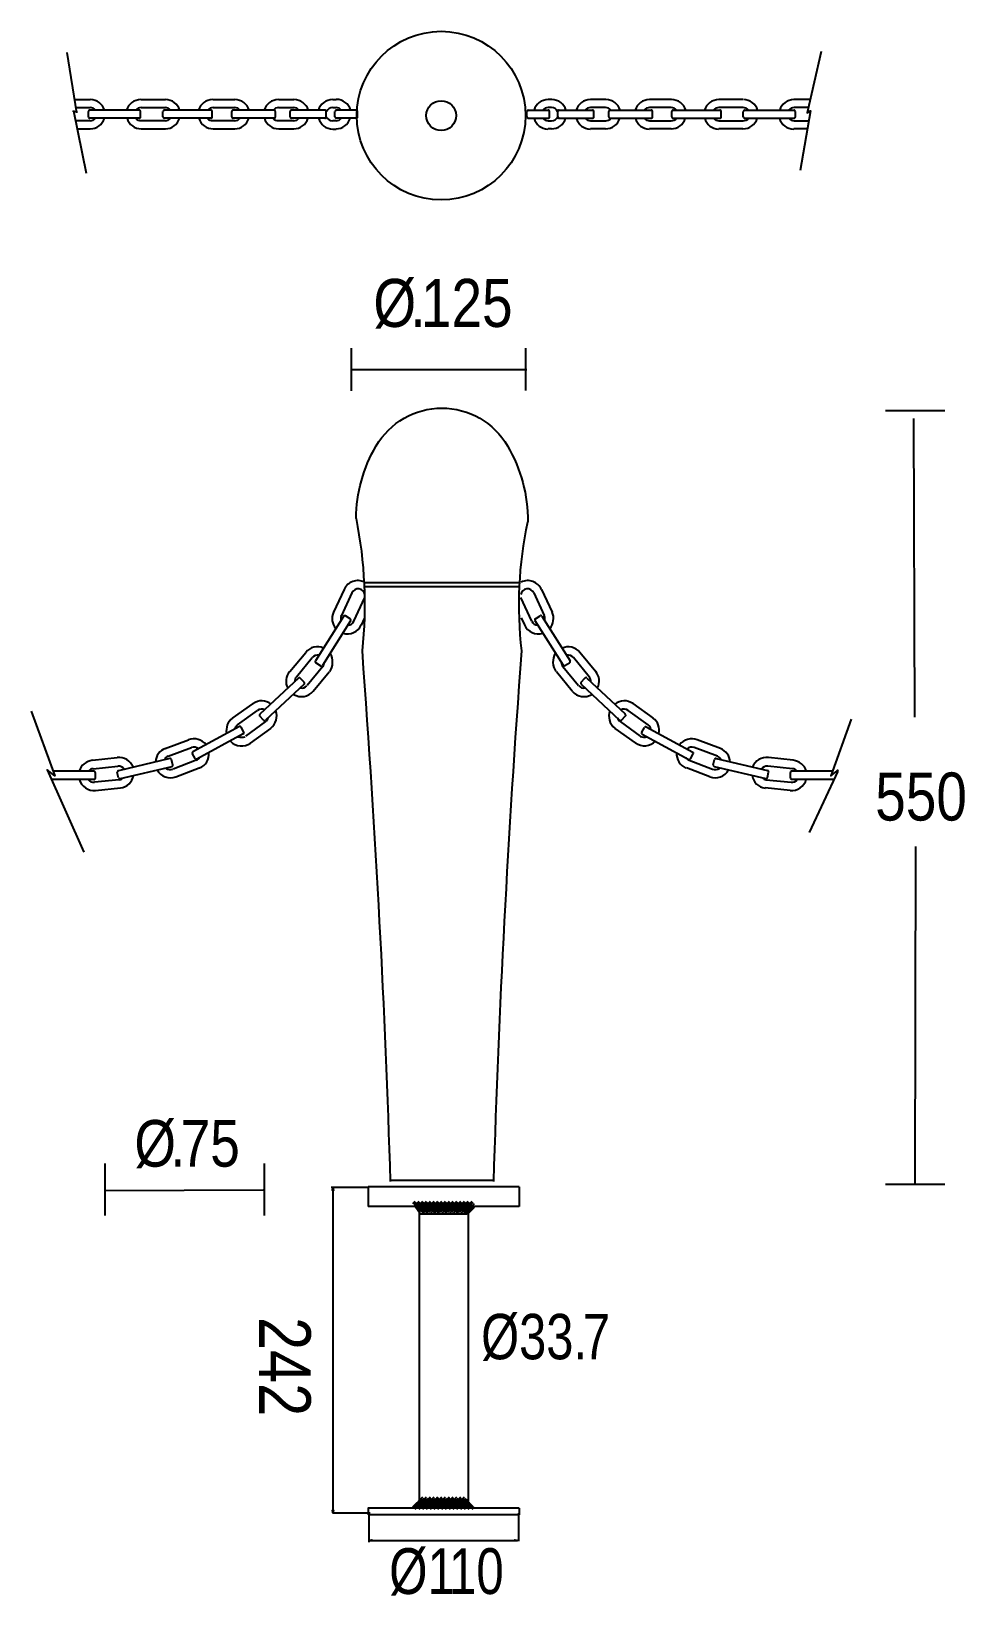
# Model space of a CAD drawing. Extents: x 0 to 152, y 6 to 260.
import ezdxf

# ---------------------------------------------------------------- set-up
doc = ezdxf.new("R2010")
doc.units = 0
doc.layers.add('LIVELLO_1', color=160, linetype='Continuous')
doc.styles.add('STD', font='txt')

# ---------------------------------------------------------------- blocks, each defined once
blk = doc.blocks.new('AI9-BLK319')
at = {"layer": 'LIVELLO_1', "color": 7}
for p, q in [((3.622518, -0.328318), (4.002856, 0.050987)), ((3.813032, -0.518142), (4.191475, -0.13677)), ((4.002856, -0.7059), (4.381128, -0.328318))]:
    blk.add_line(p, q, dxfattribs=at)
blk = doc.blocks.new('AI9-BLK318')
at = {"layer": 'LIVELLO_1', "color": 7}
blk.add_blockref('AI9-BLK319', (0, 0), dxfattribs=at)
blk = doc.blocks.new('AI9-BLK317')
at = {"layer": 'LIVELLO_1', "color": 7}
for p, q in [((3.856526, -0.172772), (4.233936, 0.206533)), ((4.046179, -0.362252), (4.424622, 0.014986)), ((4.233936, -0.552077), (4.614275, -0.172772))]:
    blk.add_line(p, q, dxfattribs=at)
blk = doc.blocks.new('AI9-BLK316')
at = {"layer": 'LIVELLO_1', "color": 7}
blk.add_blockref('AI9-BLK317', (0, 0), dxfattribs=at)
blk = doc.blocks.new('AI9-BLK315')
at = {"layer": 'LIVELLO_1', "color": 7}
for p, q in [((4.011297, 0.01912), (4.389741, 0.396358)), ((4.199055, -0.172772), (4.579393, 0.208601)), ((4.389741, -0.360185), (4.768012, 0.01912))]:
    blk.add_line(p, q, dxfattribs=at)
blk = doc.blocks.new('AI9-BLK314')
at = {"layer": 'LIVELLO_1', "color": 7}
blk.add_blockref('AI9-BLK315', (0, 0), dxfattribs=at)
blk = doc.blocks.new('AI9-BLK311')
at = {"layer": 'LIVELLO_1', "color": 7}
for p, q in [((3.007396, -0.328318), (3.387907, 0.050987)), ((3.197221, -0.518142), (3.575492, -0.13677)), ((3.387907, -0.7059), (3.766178, -0.328318))]:
    blk.add_line(p, q, dxfattribs=at)
blk = doc.blocks.new('AI9-BLK310')
at = {"layer": 'LIVELLO_1', "color": 7}
blk.add_blockref('AI9-BLK311', (0, 0), dxfattribs=at)
blk = doc.blocks.new('AI9-BLK309')
at = {"layer": 'LIVELLO_1', "color": 7}
for p, q in [((3.315904, -0.172772), (3.694348, 0.206533)), ((3.504696, -0.362252), (3.884001, 0.014986)), ((3.694348, -0.552077), (4.07262, -0.172772))]:
    blk.add_line(p, q, dxfattribs=at)
blk = doc.blocks.new('AI9-BLK308')
at = {"layer": 'LIVELLO_1', "color": 7}
blk.add_blockref('AI9-BLK309', (0, 0), dxfattribs=at)
blk = doc.blocks.new('AI9-BLK307')
at = {"layer": 'LIVELLO_1', "color": 7}
for p, q in [((3.622518, 0.01912), (4.002856, 0.396358)), ((3.813032, -0.172772), (4.191475, 0.208601)), ((4.002856, -0.360185), (4.381128, 0.01912))]:
    blk.add_line(p, q, dxfattribs=at)
blk = doc.blocks.new('AI9-BLK306')
at = {"layer": 'LIVELLO_1', "color": 7}
blk.add_blockref('AI9-BLK307', (0, 0), dxfattribs=at)
blk = doc.blocks.new('AI9-BLK305')
at = {"layer": 'LIVELLO_1', "color": 7}
for p, q in [((3.856526, 0.19172), (4.233936, 0.571025)), ((4.046179, 0.002239), (4.424622, 0.381544)), ((4.233936, -0.187585), (4.614275, 0.19172))]:
    blk.add_line(p, q, dxfattribs=at)
blk = doc.blocks.new('AI9-BLK304')
at = {"layer": 'LIVELLO_1', "color": 7}
blk.add_blockref('AI9-BLK305', (0, 0), dxfattribs=at)
blk = doc.blocks.new('AI9-BLK303')
at = {"layer": 'LIVELLO_1', "color": 7}
for p, q in [((4.011297, 0.345543), (4.389741, 0.724848)), ((4.199055, 0.157785), (4.579393, 0.535023)), ((4.389741, -0.033762), (4.768012, 0.345543))]:
    blk.add_line(p, q, dxfattribs=at)
blk = doc.blocks.new('AI9-BLK302')
at = {"layer": 'LIVELLO_1', "color": 7}
blk.add_blockref('AI9-BLK303', (0, 0), dxfattribs=at)
blk = doc.blocks.new('AI9-BLK301')
at = {"layer": 'LIVELLO_1', "color": 7}
for p, q in [((2.391585, -0.328318), (2.769857, 0.050987)), ((2.582271, -0.518142), (2.960543, -0.13677)), ((2.769857, -0.7059), (3.150195, -0.328318))]:
    blk.add_line(p, q, dxfattribs=at)
blk = doc.blocks.new('AI9-BLK300')
at = {"layer": 'LIVELLO_1', "color": 7}
blk.add_blockref('AI9-BLK301', (0, 0), dxfattribs=at)
blk = doc.blocks.new('AI9-BLK299')
at = {"layer": 'LIVELLO_1', "color": 7}
for p, q in [((2.700955, -0.172772), (3.079399, 0.206533)), ((2.888713, -0.362252), (3.269051, 0.014986)), ((3.079399, -0.552077), (3.456637, -0.172772))]:
    blk.add_line(p, q, dxfattribs=at)
blk = doc.blocks.new('AI9-BLK298')
at = {"layer": 'LIVELLO_1', "color": 7}
blk.add_blockref('AI9-BLK299', (0, 0), dxfattribs=at)
blk = doc.blocks.new('AI9-BLK297')
at = {"layer": 'LIVELLO_1', "color": 7}
for p, q in [((3.007396, 0.01912), (3.387907, 0.396358)), ((3.197221, -0.172772), (3.575492, 0.208601)), ((3.387907, -0.360185), (3.766178, 0.01912))]:
    blk.add_line(p, q, dxfattribs=at)
blk = doc.blocks.new('AI9-BLK296')
at = {"layer": 'LIVELLO_1', "color": 7}
blk.add_blockref('AI9-BLK297', (0, 0), dxfattribs=at)
blk = doc.blocks.new('AI9-BLK295')
at = {"layer": 'LIVELLO_1', "color": 7}
for p, q in [((3.315904, 0.19172), (3.694348, 0.571025)), ((3.504696, 0.002239), (3.884001, 0.381544)), ((3.694348, -0.187585), (4.07262, 0.19172))]:
    blk.add_line(p, q, dxfattribs=at)
blk = doc.blocks.new('AI9-BLK294')
at = {"layer": 'LIVELLO_1', "color": 7}
blk.add_blockref('AI9-BLK295', (0, 0), dxfattribs=at)
blk = doc.blocks.new('AI9-BLK293')
at = {"layer": 'LIVELLO_1', "color": 7}
for p, q in [((3.622518, 0.345543), (4.002856, 0.724848)), ((3.813032, 0.157785), (4.191475, 0.535023)), ((4.002856, -0.033762), (4.381128, 0.345543))]:
    blk.add_line(p, q, dxfattribs=at)
blk = doc.blocks.new('AI9-BLK292')
at = {"layer": 'LIVELLO_1', "color": 7}
blk.add_blockref('AI9-BLK293', (0, 0), dxfattribs=at)
blk = doc.blocks.new('AI9-BLK291')
at = {"layer": 'LIVELLO_1', "color": 7}
for p, q in [((1.776463, -0.328318), (2.154907, 0.050987)), ((1.964221, -0.518142), (2.34456, -0.13677)), ((2.154907, -0.7059), (2.533351, -0.328318))]:
    blk.add_line(p, q, dxfattribs=at)
blk = doc.blocks.new('AI9-BLK290')
at = {"layer": 'LIVELLO_1', "color": 7}
blk.add_blockref('AI9-BLK291', (0, 0), dxfattribs=at)
blk = doc.blocks.new('AI9-BLK289')
at = {"layer": 'LIVELLO_1', "color": 7}
for p, q in [((2.083077, -0.172772), (2.463416, 0.206533)), ((2.273763, -0.362252), (2.651001, 0.014986)), ((2.463416, -0.552077), (2.841687, -0.172772))]:
    blk.add_line(p, q, dxfattribs=at)
blk = doc.blocks.new('AI9-BLK288')
at = {"layer": 'LIVELLO_1', "color": 7}
blk.add_blockref('AI9-BLK289', (0, 0), dxfattribs=at)
blk = doc.blocks.new('AI9-BLK287')
at = {"layer": 'LIVELLO_1', "color": 7}
for p, q in [((2.391585, 0.01912), (2.769857, 0.396358)), ((2.582271, -0.172772), (2.960543, 0.208601)), ((2.769857, -0.360185), (3.150195, 0.01912))]:
    blk.add_line(p, q, dxfattribs=at)
blk = doc.blocks.new('AI9-BLK286')
at = {"layer": 'LIVELLO_1', "color": 7}
blk.add_blockref('AI9-BLK287', (0, 0), dxfattribs=at)
blk = doc.blocks.new('AI9-BLK285')
at = {"layer": 'LIVELLO_1', "color": 7}
for p, q in [((2.700955, 0.19172), (3.079399, 0.571025)), ((2.888713, 0.002239), (3.269051, 0.381544)), ((3.079399, -0.187585), (3.456637, 0.19172))]:
    blk.add_line(p, q, dxfattribs=at)
blk = doc.blocks.new('AI9-BLK284')
at = {"layer": 'LIVELLO_1', "color": 7}
blk.add_blockref('AI9-BLK285', (0, 0), dxfattribs=at)
blk = doc.blocks.new('AI9-BLK283')
at = {"layer": 'LIVELLO_1', "color": 7}
for p, q in [((3.007396, 0.345543), (3.387907, 0.724848)), ((3.197221, 0.157785), (3.575492, 0.535023)), ((3.387907, -0.033762), (3.766178, 0.345543))]:
    blk.add_line(p, q, dxfattribs=at)
blk = doc.blocks.new('AI9-BLK282')
at = {"layer": 'LIVELLO_1', "color": 7}
blk.add_blockref('AI9-BLK283', (0, 0), dxfattribs=at)
blk = doc.blocks.new('AI9-BLK281')
at = {"layer": 'LIVELLO_1', "color": 7}
for p, q in [((1.160653, -0.328318), (1.538924, 0.050987)), ((1.349272, -0.518142), (1.72961, -0.13677)), ((1.538924, -0.7059), (1.917368, -0.328318))]:
    blk.add_line(p, q, dxfattribs=at)
blk = doc.blocks.new('AI9-BLK280')
at = {"layer": 'LIVELLO_1', "color": 7}
blk.add_blockref('AI9-BLK281', (0, 0), dxfattribs=at)
blk = doc.blocks.new('AI9-BLK279')
at = {"layer": 'LIVELLO_1', "color": 7}
for p, q in [((1.468127, -0.172772), (1.848466, 0.206533)), ((1.65778, -0.362252), (2.036051, 0.014986)), ((1.848466, -0.552077), (2.226737, -0.172772))]:
    blk.add_line(p, q, dxfattribs=at)
blk = doc.blocks.new('AI9-BLK278')
at = {"layer": 'LIVELLO_1', "color": 7}
blk.add_blockref('AI9-BLK279', (0, 0), dxfattribs=at)
blk = doc.blocks.new('AI9-BLK277')
at = {"layer": 'LIVELLO_1', "color": 7}
for p, q in [((1.776463, 0.01912), (2.154907, 0.396358)), ((1.964221, -0.172772), (2.34456, 0.208601)), ((2.154907, -0.360185), (2.533351, 0.01912))]:
    blk.add_line(p, q, dxfattribs=at)
blk = doc.blocks.new('AI9-BLK276')
at = {"layer": 'LIVELLO_1', "color": 7}
blk.add_blockref('AI9-BLK277', (0, 0), dxfattribs=at)
blk = doc.blocks.new('AI9-BLK275')
at = {"layer": 'LIVELLO_1', "color": 7}
for p, q in [((2.083077, 0.19172), (2.463416, 0.571025)), ((2.273763, 0.002239), (2.651001, 0.381544)), ((2.463416, -0.187585), (2.841687, 0.19172))]:
    blk.add_line(p, q, dxfattribs=at)
blk = doc.blocks.new('AI9-BLK274')
at = {"layer": 'LIVELLO_1', "color": 7}
blk.add_blockref('AI9-BLK275', (0, 0), dxfattribs=at)
blk = doc.blocks.new('AI9-BLK273')
at = {"layer": 'LIVELLO_1', "color": 7}
for p, q in [((2.391585, 0.345543), (2.769857, 0.724848)), ((2.582271, 0.157785), (2.960543, 0.535023)), ((2.769857, -0.033762), (3.150195, 0.345543))]:
    blk.add_line(p, q, dxfattribs=at)
blk = doc.blocks.new('AI9-BLK272')
at = {"layer": 'LIVELLO_1', "color": 7}
blk.add_blockref('AI9-BLK273', (0, 0), dxfattribs=at)
blk = doc.blocks.new('AI9-BLK271')
at = {"layer": 'LIVELLO_1', "color": 7}
for p, q in [((0.543636, -0.328318), (0.923975, 0.050987)), ((0.733289, -0.518142), (1.111732, -0.13677)), ((0.923975, -0.7059), (1.302418, -0.328318))]:
    blk.add_line(p, q, dxfattribs=at)
blk = doc.blocks.new('AI9-BLK270')
at = {"layer": 'LIVELLO_1', "color": 7}
blk.add_blockref('AI9-BLK271', (0, 0), dxfattribs=at)
blk = doc.blocks.new('AI9-BLK269')
at = {"layer": 'LIVELLO_1', "color": 7}
for p, q in [((0.852144, -0.172772), (1.230416, 0.206533)), ((1.04283, -0.362252), (1.421102, 0.014986)), ((1.230416, -0.552077), (1.610754, -0.172772))]:
    blk.add_line(p, q, dxfattribs=at)
blk = doc.blocks.new('AI9-BLK268')
at = {"layer": 'LIVELLO_1', "color": 7}
blk.add_blockref('AI9-BLK269', (0, 0), dxfattribs=at)
blk = doc.blocks.new('AI9-BLK267')
at = {"layer": 'LIVELLO_1', "color": 7}
for p, q in [((1.160653, 0.01912), (1.538924, 0.396358)), ((1.349272, -0.172772), (1.72961, 0.208601)), ((1.538924, -0.360185), (1.917368, 0.01912))]:
    blk.add_line(p, q, dxfattribs=at)
blk = doc.blocks.new('AI9-BLK266')
at = {"layer": 'LIVELLO_1', "color": 7}
blk.add_blockref('AI9-BLK267', (0, 0), dxfattribs=at)
blk = doc.blocks.new('AI9-BLK265')
at = {"layer": 'LIVELLO_1', "color": 7}
for p, q in [((1.468127, 0.19172), (1.848466, 0.571025)), ((1.65778, 0.002239), (2.036051, 0.381544)), ((1.848466, -0.187585), (2.226737, 0.19172))]:
    blk.add_line(p, q, dxfattribs=at)
blk = doc.blocks.new('AI9-BLK264')
at = {"layer": 'LIVELLO_1', "color": 7}
blk.add_blockref('AI9-BLK265', (0, 0), dxfattribs=at)
blk = doc.blocks.new('AI9-BLK263')
at = {"layer": 'LIVELLO_1', "color": 7}
for p, q in [((1.776463, 0.345543), (2.154907, 0.724848)), ((1.964221, 0.157785), (2.34456, 0.535023)), ((2.154907, -0.033762), (2.533351, 0.345543))]:
    blk.add_line(p, q, dxfattribs=at)
blk = doc.blocks.new('AI9-BLK262')
at = {"layer": 'LIVELLO_1', "color": 7}
blk.add_blockref('AI9-BLK263', (0, 0), dxfattribs=at)
blk = doc.blocks.new('AI9-BLK261')
at = {"layer": 'LIVELLO_1', "color": 7}
for p, q in [((-0.071313, -0.328318), (0.307992, 0.050987)), ((0.118339, -0.518142), (0.496783, -0.13677)), ((0.307992, -0.7059), (0.686435, -0.328318))]:
    blk.add_line(p, q, dxfattribs=at)
blk = doc.blocks.new('AI9-BLK260')
at = {"layer": 'LIVELLO_1', "color": 7}
blk.add_blockref('AI9-BLK261', (0, 0), dxfattribs=at)
blk = doc.blocks.new('AI9-BLK259')
at = {"layer": 'LIVELLO_1', "color": 7}
for p, q in [((0.237195, -0.172772), (0.615466, 0.206533)), ((0.426847, -0.362252), (0.805119, 0.014986)), ((0.615466, -0.552077), (0.99391, -0.172772))]:
    blk.add_line(p, q, dxfattribs=at)
blk = doc.blocks.new('AI9-BLK258')
at = {"layer": 'LIVELLO_1', "color": 7}
blk.add_blockref('AI9-BLK259', (0, 0), dxfattribs=at)
blk = doc.blocks.new('AI9-BLK257')
at = {"layer": 'LIVELLO_1', "color": 7}
for p, q in [((0.543636, 0.01912), (0.923975, 0.396358)), ((0.733289, -0.172772), (1.111732, 0.208601)), ((0.923975, -0.360185), (1.302418, 0.01912))]:
    blk.add_line(p, q, dxfattribs=at)
blk = doc.blocks.new('AI9-BLK256')
at = {"layer": 'LIVELLO_1', "color": 7}
blk.add_blockref('AI9-BLK257', (0, 0), dxfattribs=at)
blk = doc.blocks.new('AI9-BLK255')
at = {"layer": 'LIVELLO_1', "color": 7}
for p, q in [((0.852144, 0.19172), (1.230416, 0.571025)), ((1.04283, 0.002239), (1.421102, 0.381544)), ((1.230416, -0.187585), (1.610754, 0.19172))]:
    blk.add_line(p, q, dxfattribs=at)
blk = doc.blocks.new('AI9-BLK254')
at = {"layer": 'LIVELLO_1', "color": 7}
blk.add_blockref('AI9-BLK255', (0, 0), dxfattribs=at)
blk = doc.blocks.new('AI9-BLK253')
at = {"layer": 'LIVELLO_1', "color": 7}
for p, q in [((1.160653, 0.345543), (1.538924, 0.724848)), ((1.349272, 0.157785), (1.72961, 0.535023)), ((1.538924, -0.033762), (1.917368, 0.345543))]:
    blk.add_line(p, q, dxfattribs=at)
blk = doc.blocks.new('AI9-BLK252')
at = {"layer": 'LIVELLO_1', "color": 7}
blk.add_blockref('AI9-BLK253', (0, 0), dxfattribs=at)
blk = doc.blocks.new('AI9-BLK251')
at = {"layer": 'LIVELLO_1', "color": 7}
for p, q in [((-0.687297, -0.328318), (-0.309025, 0.050987)), ((-0.496611, -0.518142), (-0.1192, -0.13677)), ((-0.309025, -0.7059), (0.071486, -0.328318))]:
    blk.add_line(p, q, dxfattribs=at)
blk = doc.blocks.new('AI9-BLK250')
at = {"layer": 'LIVELLO_1', "color": 7}
blk.add_blockref('AI9-BLK251', (0, 0), dxfattribs=at)
blk = doc.blocks.new('AI9-BLK249')
at = {"layer": 'LIVELLO_1', "color": 7}
for p, q in [((-0.378788, -0.172772), (-0.000517, 0.206533)), ((-0.190169, -0.362252), (0.190169, 0.014986)), ((-0.000517, -0.552077), (0.377927, -0.172772))]:
    blk.add_line(p, q, dxfattribs=at)
blk = doc.blocks.new('AI9-BLK248')
at = {"layer": 'LIVELLO_1', "color": 7}
blk.add_blockref('AI9-BLK249', (0, 0), dxfattribs=at)
blk = doc.blocks.new('AI9-BLK247')
at = {"layer": 'LIVELLO_1', "color": 7}
for p, q in [((-0.071313, 0.01912), (0.307992, 0.396358)), ((0.118339, -0.172772), (0.496783, 0.208601)), ((0.307992, -0.360185), (0.686435, 0.01912))]:
    blk.add_line(p, q, dxfattribs=at)
blk = doc.blocks.new('AI9-BLK246')
at = {"layer": 'LIVELLO_1', "color": 7}
blk.add_blockref('AI9-BLK247', (0, 0), dxfattribs=at)
blk = doc.blocks.new('AI9-BLK245')
at = {"layer": 'LIVELLO_1', "color": 7}
for p, q in [((0.237195, 0.19172), (0.615466, 0.571025)), ((0.426847, 0.002239), (0.805119, 0.381544)), ((0.615466, -0.187585), (0.99391, 0.19172))]:
    blk.add_line(p, q, dxfattribs=at)
blk = doc.blocks.new('AI9-BLK244')
at = {"layer": 'LIVELLO_1', "color": 7}
blk.add_blockref('AI9-BLK245', (0, 0), dxfattribs=at)
blk = doc.blocks.new('AI9-BLK243')
at = {"layer": 'LIVELLO_1', "color": 7}
for p, q in [((0.543636, 0.345543), (0.923975, 0.724848)), ((0.733289, 0.157785), (1.111732, 0.535023)), ((0.923975, -0.033762), (1.302418, 0.345543))]:
    blk.add_line(p, q, dxfattribs=at)
blk = doc.blocks.new('AI9-BLK242')
at = {"layer": 'LIVELLO_1', "color": 7}
blk.add_blockref('AI9-BLK243', (0, 0), dxfattribs=at)
blk = doc.blocks.new('AI9-BLK241')
at = {"layer": 'LIVELLO_1', "color": 7}
for p, q in [((-1.302246, -0.328318), (-0.923975, 0.050987)), ((-1.112594, -0.518142), (-0.73415, -0.13677)), ((-0.923975, -0.7059), (-0.544497, -0.328318))]:
    blk.add_line(p, q, dxfattribs=at)
blk = doc.blocks.new('AI9-BLK240')
at = {"layer": 'LIVELLO_1', "color": 7}
blk.add_blockref('AI9-BLK241', (0, 0), dxfattribs=at)
blk = doc.blocks.new('AI9-BLK239')
at = {"layer": 'LIVELLO_1', "color": 7}
for p, q in [((-0.995805, -0.172772), (-0.615466, 0.206533)), ((-0.806152, -0.362252), (-0.427709, 0.014986)), ((-0.615466, -0.552077), (-0.237023, -0.172772))]:
    blk.add_line(p, q, dxfattribs=at)
blk = doc.blocks.new('AI9-BLK238')
at = {"layer": 'LIVELLO_1', "color": 7}
blk.add_blockref('AI9-BLK239', (0, 0), dxfattribs=at)
blk = doc.blocks.new('AI9-BLK237')
at = {"layer": 'LIVELLO_1', "color": 7}
for p, q in [((-0.687297, 0.01912), (-0.309025, 0.396358)), ((-0.496611, -0.172772), (-0.1192, 0.208601)), ((-0.309025, -0.360185), (0.071486, 0.01912))]:
    blk.add_line(p, q, dxfattribs=at)
blk = doc.blocks.new('AI9-BLK236')
at = {"layer": 'LIVELLO_1', "color": 7}
blk.add_blockref('AI9-BLK237', (0, 0), dxfattribs=at)
blk = doc.blocks.new('AI9-BLK235')
at = {"layer": 'LIVELLO_1', "color": 7}
for p, q in [((-0.378788, 0.19172), (-0.000517, 0.571025)), ((-0.190169, 0.002239), (0.190169, 0.381544)), ((-0.000517, -0.187585), (0.377927, 0.19172))]:
    blk.add_line(p, q, dxfattribs=at)
blk = doc.blocks.new('AI9-BLK234')
at = {"layer": 'LIVELLO_1', "color": 7}
blk.add_blockref('AI9-BLK235', (0, 0), dxfattribs=at)
blk = doc.blocks.new('AI9-BLK233')
at = {"layer": 'LIVELLO_1', "color": 7}
for p, q in [((-0.071313, 0.345543), (0.307992, 0.724848)), ((0.118339, 0.157785), (0.496783, 0.535023)), ((0.307992, -0.033762), (0.686435, 0.345543))]:
    blk.add_line(p, q, dxfattribs=at)
blk = doc.blocks.new('AI9-BLK232')
at = {"layer": 'LIVELLO_1', "color": 7}
blk.add_blockref('AI9-BLK233', (0, 0), dxfattribs=at)
blk = doc.blocks.new('AI9-BLK231')
at = {"layer": 'LIVELLO_1', "color": 7}
for p, q in [((-1.918229, -0.328318), (-1.539958, 0.050987)), ((-1.72961, -0.518142), (-1.349272, -0.13677)), ((-1.539958, -0.7059), (-1.161514, -0.328318))]:
    blk.add_line(p, q, dxfattribs=at)
blk = doc.blocks.new('AI9-BLK230')
at = {"layer": 'LIVELLO_1', "color": 7}
blk.add_blockref('AI9-BLK231', (0, 0), dxfattribs=at)
blk = doc.blocks.new('AI9-BLK229')
at = {"layer": 'LIVELLO_1', "color": 7}
for p, q in [((-1.611788, -0.172772), (-1.231449, 0.206533)), ((-1.421102, -0.362252), (-1.042658, 0.014986)), ((-1.231449, -0.552077), (-0.853006, -0.172772))]:
    blk.add_line(p, q, dxfattribs=at)
blk = doc.blocks.new('AI9-BLK228')
at = {"layer": 'LIVELLO_1', "color": 7}
blk.add_blockref('AI9-BLK229', (0, 0), dxfattribs=at)
blk = doc.blocks.new('AI9-BLK227')
at = {"layer": 'LIVELLO_1', "color": 7}
for p, q in [((-1.302246, 0.01912), (-0.923975, 0.396358)), ((-1.112594, -0.172772), (-0.73415, 0.208601)), ((-0.923975, -0.360185), (-0.544497, 0.01912))]:
    blk.add_line(p, q, dxfattribs=at)
blk = doc.blocks.new('AI9-BLK226')
at = {"layer": 'LIVELLO_1', "color": 7}
blk.add_blockref('AI9-BLK227', (0, 0), dxfattribs=at)
blk = doc.blocks.new('AI9-BLK225')
at = {"layer": 'LIVELLO_1', "color": 7}
for p, q in [((-0.995805, 0.19172), (-0.615466, 0.571025)), ((-0.806152, 0.002239), (-0.427709, 0.381544)), ((-0.615466, -0.187585), (-0.237023, 0.19172))]:
    blk.add_line(p, q, dxfattribs=at)
blk = doc.blocks.new('AI9-BLK224')
at = {"layer": 'LIVELLO_1', "color": 7}
blk.add_blockref('AI9-BLK225', (0, 0), dxfattribs=at)
blk = doc.blocks.new('AI9-BLK223')
at = {"layer": 'LIVELLO_1', "color": 7}
for p, q in [((-0.687297, 0.345543), (-0.309025, 0.724848)), ((-0.496611, 0.157785), (-0.1192, 0.535023)), ((-0.309025, -0.033762), (0.071486, 0.345543))]:
    blk.add_line(p, q, dxfattribs=at)
blk = doc.blocks.new('AI9-BLK222')
at = {"layer": 'LIVELLO_1', "color": 7}
blk.add_blockref('AI9-BLK223', (0, 0), dxfattribs=at)
blk = doc.blocks.new('AI9-BLK221')
at = {"layer": 'LIVELLO_1', "color": 7}
for p, q in [((-2.535246, -0.328318), (-2.154907, 0.050987)), ((-2.345593, -0.518142), (-1.96715, -0.13677)), ((-2.154907, -0.7059), (-1.776463, -0.328318))]:
    blk.add_line(p, q, dxfattribs=at)
blk = doc.blocks.new('AI9-BLK220')
at = {"layer": 'LIVELLO_1', "color": 7}
blk.add_blockref('AI9-BLK221', (0, 0), dxfattribs=at)
blk = doc.blocks.new('AI9-BLK219')
at = {"layer": 'LIVELLO_1', "color": 7}
for p, q in [((-2.226737, -0.172772), (-1.848294, 0.206533)), ((-2.037085, -0.362252), (-1.658641, 0.014986)), ((-1.848294, -0.552077), (-1.467955, -0.172772))]:
    blk.add_line(p, q, dxfattribs=at)
blk = doc.blocks.new('AI9-BLK218')
at = {"layer": 'LIVELLO_1', "color": 7}
blk.add_blockref('AI9-BLK219', (0, 0), dxfattribs=at)
blk = doc.blocks.new('AI9-BLK217')
at = {"layer": 'LIVELLO_1', "color": 7}
for p, q in [((-1.918229, 0.01912), (-1.539958, 0.396358)), ((-1.72961, -0.172772), (-1.349272, 0.208601)), ((-1.539958, -0.360185), (-1.161514, 0.01912))]:
    blk.add_line(p, q, dxfattribs=at)
blk = doc.blocks.new('AI9-BLK216')
at = {"layer": 'LIVELLO_1', "color": 7}
blk.add_blockref('AI9-BLK217', (0, 0), dxfattribs=at)
blk = doc.blocks.new('AI9-BLK215')
at = {"layer": 'LIVELLO_1', "color": 7}
for p, q in [((-1.611788, 0.19172), (-1.231449, 0.571025)), ((-1.421102, 0.002239), (-1.042658, 0.381544)), ((-1.231449, -0.187585), (-0.853006, 0.19172))]:
    blk.add_line(p, q, dxfattribs=at)
blk = doc.blocks.new('AI9-BLK214')
at = {"layer": 'LIVELLO_1', "color": 7}
blk.add_blockref('AI9-BLK215', (0, 0), dxfattribs=at)
blk = doc.blocks.new('AI9-BLK213')
at = {"layer": 'LIVELLO_1', "color": 7}
for p, q in [((-1.302246, 0.345543), (-0.923975, 0.724848)), ((-1.112594, 0.157785), (-0.73415, 0.535023)), ((-0.923975, -0.033762), (-0.544497, 0.345543))]:
    blk.add_line(p, q, dxfattribs=at)
blk = doc.blocks.new('AI9-BLK212')
at = {"layer": 'LIVELLO_1', "color": 7}
blk.add_blockref('AI9-BLK213', (0, 0), dxfattribs=at)
blk = doc.blocks.new('AI9-BLK211')
at = {"layer": 'LIVELLO_1', "color": 7}
for p, q in [((-3.151229, -0.328318), (-2.77089, 0.050987)), ((-2.960543, -0.518142), (-2.582099, -0.13677)), ((-2.77089, -0.7059), (-2.392447, -0.328318))]:
    blk.add_line(p, q, dxfattribs=at)
blk = doc.blocks.new('AI9-BLK210')
at = {"layer": 'LIVELLO_1', "color": 7}
blk.add_blockref('AI9-BLK211', (0, 0), dxfattribs=at)
blk = doc.blocks.new('AI9-BLK209')
at = {"layer": 'LIVELLO_1', "color": 7}
for p, q in [((-2.841687, -0.172772), (-2.464277, 0.206533)), ((-2.652035, -0.362252), (-2.273591, 0.014986)), ((-2.464277, -0.552077), (-2.083938, -0.172772))]:
    blk.add_line(p, q, dxfattribs=at)
blk = doc.blocks.new('AI9-BLK208')
at = {"layer": 'LIVELLO_1', "color": 7}
blk.add_blockref('AI9-BLK209', (0, 0), dxfattribs=at)
blk = doc.blocks.new('AI9-BLK207')
at = {"layer": 'LIVELLO_1', "color": 7}
for p, q in [((-2.535246, 0.01912), (-2.154907, 0.396358)), ((-2.345593, -0.172772), (-1.96715, 0.208601)), ((-2.154907, -0.360185), (-1.776463, 0.01912))]:
    blk.add_line(p, q, dxfattribs=at)
blk = doc.blocks.new('AI9-BLK206')
at = {"layer": 'LIVELLO_1', "color": 7}
blk.add_blockref('AI9-BLK207', (0, 0), dxfattribs=at)
blk = doc.blocks.new('AI9-BLK205')
at = {"layer": 'LIVELLO_1', "color": 7}
for p, q in [((-2.226737, 0.19172), (-1.848294, 0.571025)), ((-2.037085, 0.002239), (-1.658641, 0.381544)), ((-1.848294, -0.187585), (-1.467955, 0.19172))]:
    blk.add_line(p, q, dxfattribs=at)
blk = doc.blocks.new('AI9-BLK204')
at = {"layer": 'LIVELLO_1', "color": 7}
blk.add_blockref('AI9-BLK205', (0, 0), dxfattribs=at)
blk = doc.blocks.new('AI9-BLK203')
at = {"layer": 'LIVELLO_1', "color": 7}
for p, q in [((-1.918229, 0.345543), (-1.539958, 0.724848)), ((-1.72961, 0.157785), (-1.349272, 0.535023)), ((-1.539958, -0.033762), (-1.161514, 0.345543))]:
    blk.add_line(p, q, dxfattribs=at)
blk = doc.blocks.new('AI9-BLK202')
at = {"layer": 'LIVELLO_1', "color": 7}
blk.add_blockref('AI9-BLK203', (0, 0), dxfattribs=at)
blk = doc.blocks.new('AI9-BLK201')
at = {"layer": 'LIVELLO_1', "color": 7}
for p, q in [((-3.766178, -0.328318), (-3.387735, 0.050987)), ((-3.576526, -0.518142), (-3.198082, -0.13677)), ((-3.387735, -0.7059), (-3.007396, -0.328318))]:
    blk.add_line(p, q, dxfattribs=at)
blk = doc.blocks.new('AI9-BLK200')
at = {"layer": 'LIVELLO_1', "color": 7}
blk.add_blockref('AI9-BLK201', (0, 0), dxfattribs=at)
blk = doc.blocks.new('AI9-BLK199')
at = {"layer": 'LIVELLO_1', "color": 7}
for p, q in [((-3.45767, -0.172772), (-3.079226, 0.206533)), ((-3.269912, -0.362252), (-2.889574, 0.014986)), ((-3.079226, -0.552077), (-2.700955, -0.172772))]:
    blk.add_line(p, q, dxfattribs=at)
blk = doc.blocks.new('AI9-BLK198')
at = {"layer": 'LIVELLO_1', "color": 7}
blk.add_blockref('AI9-BLK199', (0, 0), dxfattribs=at)
blk = doc.blocks.new('AI9-BLK197')
at = {"layer": 'LIVELLO_1', "color": 7}
for p, q in [((-3.151229, 0.01912), (-2.77089, 0.396358)), ((-2.960543, -0.172772), (-2.582099, 0.208601)), ((-2.77089, -0.360185), (-2.392447, 0.01912))]:
    blk.add_line(p, q, dxfattribs=at)
blk = doc.blocks.new('AI9-BLK196')
at = {"layer": 'LIVELLO_1', "color": 7}
blk.add_blockref('AI9-BLK197', (0, 0), dxfattribs=at)
blk = doc.blocks.new('AI9-BLK195')
at = {"layer": 'LIVELLO_1', "color": 7}
for p, q in [((-2.841687, 0.19172), (-2.464277, 0.571025)), ((-2.652035, 0.002239), (-2.273591, 0.381544)), ((-2.464277, -0.187585), (-2.083938, 0.19172))]:
    blk.add_line(p, q, dxfattribs=at)
blk = doc.blocks.new('AI9-BLK194')
at = {"layer": 'LIVELLO_1', "color": 7}
blk.add_blockref('AI9-BLK195', (0, 0), dxfattribs=at)
blk = doc.blocks.new('AI9-BLK193')
at = {"layer": 'LIVELLO_1', "color": 7}
for p, q in [((-2.535246, 0.345543), (-2.154907, 0.724848)), ((-2.345593, 0.157785), (-1.96715, 0.535023)), ((-2.154907, -0.033762), (-1.776463, 0.345543))]:
    blk.add_line(p, q, dxfattribs=at)
blk = doc.blocks.new('AI9-BLK192')
at = {"layer": 'LIVELLO_1', "color": 7}
blk.add_blockref('AI9-BLK193', (0, 0), dxfattribs=at)
blk = doc.blocks.new('AI9-BLK191')
at = {"layer": 'LIVELLO_1', "color": 7}
for p, q in [((-4.07262, -0.172772), (-3.695209, 0.206533)), ((-3.884862, -0.362252), (-3.504523, 0.014986)), ((-3.695209, -0.552077), (-3.316938, -0.172772))]:
    blk.add_line(p, q, dxfattribs=at)
blk = doc.blocks.new('AI9-BLK190')
at = {"layer": 'LIVELLO_1', "color": 7}
blk.add_blockref('AI9-BLK191', (0, 0), dxfattribs=at)
blk = doc.blocks.new('AI9-BLK189')
at = {"layer": 'LIVELLO_1', "color": 7}
for p, q in [((-3.766178, 0.01912), (-3.387735, 0.396358)), ((-3.576526, -0.172772), (-3.198082, 0.208601)), ((-3.387735, -0.360185), (-3.007396, 0.01912))]:
    blk.add_line(p, q, dxfattribs=at)
blk = doc.blocks.new('AI9-BLK188')
at = {"layer": 'LIVELLO_1', "color": 7}
blk.add_blockref('AI9-BLK189', (0, 0), dxfattribs=at)
blk = doc.blocks.new('AI9-BLK187')
at = {"layer": 'LIVELLO_1', "color": 7}
for p, q in [((-3.45767, 0.19172), (-3.079226, 0.571025)), ((-3.269912, 0.002239), (-2.889574, 0.381544)), ((-3.079226, -0.187585), (-2.700955, 0.19172))]:
    blk.add_line(p, q, dxfattribs=at)
blk = doc.blocks.new('AI9-BLK186')
at = {"layer": 'LIVELLO_1', "color": 7}
blk.add_blockref('AI9-BLK187', (0, 0), dxfattribs=at)
blk = doc.blocks.new('AI9-BLK185')
at = {"layer": 'LIVELLO_1', "color": 7}
for p, q in [((-3.151229, 0.345543), (-2.77089, 0.724848)), ((-2.960543, 0.157785), (-2.582099, 0.535023)), ((-2.77089, -0.033762), (-2.392447, 0.345543))]:
    blk.add_line(p, q, dxfattribs=at)
blk = doc.blocks.new('AI9-BLK184')
at = {"layer": 'LIVELLO_1', "color": 7}
blk.add_blockref('AI9-BLK185', (0, 0), dxfattribs=at)
blk = doc.blocks.new('AI9-BLK183')
at = {"layer": 'LIVELLO_1', "color": 7}
for p, q in [((-4.382161, 0.01912), (-4.003718, 0.396358)), ((-4.191475, -0.172772), (-3.813032, 0.208601)), ((-4.003718, -0.360185), (-3.623379, 0.01912))]:
    blk.add_line(p, q, dxfattribs=at)
blk = doc.blocks.new('AI9-BLK182')
at = {"layer": 'LIVELLO_1', "color": 7}
blk.add_blockref('AI9-BLK183', (0, 0), dxfattribs=at)
blk = doc.blocks.new('AI9-BLK181')
at = {"layer": 'LIVELLO_1', "color": 7}
for p, q in [((-4.07262, 0.19172), (-3.695209, 0.571025)), ((-3.884862, 0.002239), (-3.504523, 0.381544)), ((-3.695209, -0.187585), (-3.316938, 0.19172))]:
    blk.add_line(p, q, dxfattribs=at)
blk = doc.blocks.new('AI9-BLK180')
at = {"layer": 'LIVELLO_1', "color": 7}
blk.add_blockref('AI9-BLK181', (0, 0), dxfattribs=at)
blk = doc.blocks.new('AI9-BLK179')
at = {"layer": 'LIVELLO_1', "color": 7}
for p, q in [((-3.766178, 0.345543), (-3.387735, 0.724848)), ((-3.576526, 0.157785), (-3.198082, 0.535023)), ((-3.387735, -0.033762), (-3.007396, 0.345543))]:
    blk.add_line(p, q, dxfattribs=at)
blk = doc.blocks.new('AI9-BLK178')
at = {"layer": 'LIVELLO_1', "color": 7}
blk.add_blockref('AI9-BLK179', (0, 0), dxfattribs=at)
blk = doc.blocks.new('AI9-BLK177')
at = {"layer": 'LIVELLO_1', "color": 7}
for p, q in [((-4.614705, 0.19172), (-4.234367, 0.571025)), ((-4.424192, 0.002239), (-4.046781, 0.381544)), ((-4.234367, -0.187585), (-3.856095, 0.19172))]:
    blk.add_line(p, q, dxfattribs=at)
blk = doc.blocks.new('AI9-BLK176')
at = {"layer": 'LIVELLO_1', "color": 7}
blk.add_blockref('AI9-BLK177', (0, 0), dxfattribs=at)
blk = doc.blocks.new('AI9-BLK175')
at = {"layer": 'LIVELLO_1', "color": 7}
for p, q in [((-4.382161, 0.345543), (-4.003718, 0.724848)), ((-4.191475, 0.157785), (-3.813032, 0.535023)), ((-4.003718, -0.033762), (-3.623379, 0.345543))]:
    blk.add_line(p, q, dxfattribs=at)
blk = doc.blocks.new('AI9-BLK174')
at = {"layer": 'LIVELLO_1', "color": 7}
blk.add_blockref('AI9-BLK175', (0, 0), dxfattribs=at)
blk = doc.blocks.new('AI9-BLK173')
at = {"layer": 'LIVELLO_1', "color": 7}
for p, q in [((-4.768012, 0.345543), (-4.389568, 0.724848)), ((-4.580254, 0.157785), (-4.199916, 0.535023)), ((-4.389568, -0.033762), (-4.011297, 0.345543))]:
    blk.add_line(p, q, dxfattribs=at)
blk = doc.blocks.new('AI9-BLK172')
at = {"layer": 'LIVELLO_1', "color": 7}
blk.add_blockref('AI9-BLK173', (0, 0), dxfattribs=at)
blk = doc.blocks.new('AI9-BLK169')
at = {"layer": 'LIVELLO_1', "color": 7}
for p, q in [((4.011297, -0.284393), (4.389741, 0.092845)), ((4.199055, -0.476284), (4.579393, -0.094912)), ((4.389741, -0.664042), (4.768012, -0.284393))]:
    blk.add_line(p, q, dxfattribs=at)
blk = doc.blocks.new('AI9-BLK168')
at = {"layer": 'LIVELLO_1', "color": 7}
blk.add_blockref('AI9-BLK169', (0, 0), dxfattribs=at)
blk = doc.blocks.new('AI9-BLK165')
at = {"layer": 'LIVELLO_1', "color": 7}
for p, q in [((3.622518, -0.284393), (4.002856, 0.092845)), ((3.813032, -0.476284), (4.191475, -0.094912)), ((4.002856, -0.664042), (4.381128, -0.284393))]:
    blk.add_line(p, q, dxfattribs=at)
blk = doc.blocks.new('AI9-BLK164')
at = {"layer": 'LIVELLO_1', "color": 7}
blk.add_blockref('AI9-BLK165', (0, 0), dxfattribs=at)
blk = doc.blocks.new('AI9-BLK163')
at = {"layer": 'LIVELLO_1', "color": 7}
for p, q in [((3.856526, -0.130914), (4.233936, 0.248391)), ((4.046179, -0.320394), (4.424622, 0.056844)), ((4.233936, -0.510219), (4.614275, -0.130914))]:
    blk.add_line(p, q, dxfattribs=at)
blk = doc.blocks.new('AI9-BLK162')
at = {"layer": 'LIVELLO_1', "color": 7}
blk.add_blockref('AI9-BLK163', (0, 0), dxfattribs=at)
blk = doc.blocks.new('AI9-BLK159')
at = {"layer": 'LIVELLO_1', "color": 7}
for p, q in [((3.007396, -0.284393), (3.387907, 0.092845)), ((3.197221, -0.476284), (3.575492, -0.094912)), ((3.387907, -0.664042), (3.766178, -0.284393))]:
    blk.add_line(p, q, dxfattribs=at)
blk = doc.blocks.new('AI9-BLK158')
at = {"layer": 'LIVELLO_1', "color": 7}
blk.add_blockref('AI9-BLK159', (0, 0), dxfattribs=at)
blk = doc.blocks.new('AI9-BLK157')
at = {"layer": 'LIVELLO_1', "color": 7}
for p, q in [((3.315904, -0.130914), (3.694348, 0.248391)), ((3.504696, -0.320394), (3.884001, 0.056844)), ((3.694348, -0.510219), (4.07262, -0.130914))]:
    blk.add_line(p, q, dxfattribs=at)
blk = doc.blocks.new('AI9-BLK156')
at = {"layer": 'LIVELLO_1', "color": 7}
blk.add_blockref('AI9-BLK157', (0, 0), dxfattribs=at)
blk = doc.blocks.new('AI9-BLK155')
at = {"layer": 'LIVELLO_1', "color": 7}
for p, q in [((3.622518, 0.078893), (4.002856, 0.458198)), ((3.813032, -0.108865), (4.191475, 0.268373)), ((4.002856, -0.300412), (4.381128, 0.078893))]:
    blk.add_line(p, q, dxfattribs=at)
blk = doc.blocks.new('AI9-BLK154')
at = {"layer": 'LIVELLO_1', "color": 7}
blk.add_blockref('AI9-BLK155', (0, 0), dxfattribs=at)
blk = doc.blocks.new('AI9-BLK151')
at = {"layer": 'LIVELLO_1', "color": 7}
for p, q in [((2.391585, -0.284393), (2.769857, 0.092845)), ((2.582271, -0.476284), (2.960543, -0.094912)), ((2.769857, -0.664042), (3.150195, -0.284393))]:
    blk.add_line(p, q, dxfattribs=at)
blk = doc.blocks.new('AI9-BLK150')
at = {"layer": 'LIVELLO_1', "color": 7}
blk.add_blockref('AI9-BLK151', (0, 0), dxfattribs=at)
blk = doc.blocks.new('AI9-BLK149')
at = {"layer": 'LIVELLO_1', "color": 7}
for p, q in [((2.700955, -0.130914), (3.079399, 0.248391)), ((2.888713, -0.320394), (3.269051, 0.056844)), ((3.079399, -0.510219), (3.456637, -0.130914))]:
    blk.add_line(p, q, dxfattribs=at)
blk = doc.blocks.new('AI9-BLK148')
at = {"layer": 'LIVELLO_1', "color": 7}
blk.add_blockref('AI9-BLK149', (0, 0), dxfattribs=at)
blk = doc.blocks.new('AI9-BLK147')
at = {"layer": 'LIVELLO_1', "color": 7}
for p, q in [((3.007396, 0.078893), (3.387907, 0.458198)), ((3.197221, -0.108865), (3.575492, 0.268373)), ((3.387907, -0.300412), (3.766178, 0.078893))]:
    blk.add_line(p, q, dxfattribs=at)
blk = doc.blocks.new('AI9-BLK146')
at = {"layer": 'LIVELLO_1', "color": 7}
blk.add_blockref('AI9-BLK147', (0, 0), dxfattribs=at)
blk = doc.blocks.new('AI9-BLK145')
at = {"layer": 'LIVELLO_1', "color": 7}
for p, q in [((3.315904, 0.234611), (3.694348, 0.611849)), ((3.504696, 0.043064), (3.884001, 0.424436)), ((3.694348, -0.144694), (4.07262, 0.234611))]:
    blk.add_line(p, q, dxfattribs=at)
blk = doc.blocks.new('AI9-BLK144')
at = {"layer": 'LIVELLO_1', "color": 7}
blk.add_blockref('AI9-BLK145', (0, 0), dxfattribs=at)
blk = doc.blocks.new('AI9-BLK141')
at = {"layer": 'LIVELLO_1', "color": 7}
for p, q in [((1.776463, -0.284393), (2.154907, 0.092845)), ((1.964221, -0.476284), (2.34456, -0.094912)), ((2.154907, -0.664042), (2.533351, -0.284393))]:
    blk.add_line(p, q, dxfattribs=at)
blk = doc.blocks.new('AI9-BLK140')
at = {"layer": 'LIVELLO_1', "color": 7}
blk.add_blockref('AI9-BLK141', (0, 0), dxfattribs=at)
blk = doc.blocks.new('AI9-BLK139')
at = {"layer": 'LIVELLO_1', "color": 7}
for p, q in [((2.083077, -0.130914), (2.463416, 0.248391)), ((2.273763, -0.320394), (2.651001, 0.056844)), ((2.463416, -0.510219), (2.841687, -0.130914))]:
    blk.add_line(p, q, dxfattribs=at)
blk = doc.blocks.new('AI9-BLK138')
at = {"layer": 'LIVELLO_1', "color": 7}
blk.add_blockref('AI9-BLK139', (0, 0), dxfattribs=at)
blk = doc.blocks.new('AI9-BLK137')
at = {"layer": 'LIVELLO_1', "color": 7}
for p, q in [((2.391585, 0.078893), (2.769857, 0.458198)), ((2.582271, -0.108865), (2.960543, 0.268373)), ((2.769857, -0.300412), (3.150195, 0.078893))]:
    blk.add_line(p, q, dxfattribs=at)
blk = doc.blocks.new('AI9-BLK136')
at = {"layer": 'LIVELLO_1', "color": 7}
blk.add_blockref('AI9-BLK137', (0, 0), dxfattribs=at)
blk = doc.blocks.new('AI9-BLK135')
at = {"layer": 'LIVELLO_1', "color": 7}
for p, q in [((2.700955, 0.234611), (3.079399, 0.611849)), ((2.888713, 0.043064), (3.269051, 0.424436)), ((3.079399, -0.144694), (3.456637, 0.234611))]:
    blk.add_line(p, q, dxfattribs=at)
blk = doc.blocks.new('AI9-BLK134')
at = {"layer": 'LIVELLO_1', "color": 7}
blk.add_blockref('AI9-BLK135', (0, 0), dxfattribs=at)
blk = doc.blocks.new('AI9-BLK133')
at = {"layer": 'LIVELLO_1', "color": 7}
for p, q in [((3.007396, 0.385334), (3.387907, 0.766706)), ((3.197221, 0.197576), (3.575492, 0.574814)), ((3.387907, 0.007751), (3.766178, 0.385334))]:
    blk.add_line(p, q, dxfattribs=at)
blk = doc.blocks.new('AI9-BLK132')
at = {"layer": 'LIVELLO_1', "color": 7}
blk.add_blockref('AI9-BLK133', (0, 0), dxfattribs=at)
blk = doc.blocks.new('AI9-BLK129')
at = {"layer": 'LIVELLO_1', "color": 7}
for p, q in [((1.160653, -0.284393), (1.538924, 0.092845)), ((1.349272, -0.476284), (1.72961, -0.094912)), ((1.538924, -0.664042), (1.917368, -0.284393))]:
    blk.add_line(p, q, dxfattribs=at)
blk = doc.blocks.new('AI9-BLK128')
at = {"layer": 'LIVELLO_1', "color": 7}
blk.add_blockref('AI9-BLK129', (0, 0), dxfattribs=at)
blk = doc.blocks.new('AI9-BLK127')
at = {"layer": 'LIVELLO_1', "color": 7}
for p, q in [((1.468127, -0.130914), (1.848466, 0.248391)), ((1.65778, -0.320394), (2.036051, 0.056844)), ((1.848466, -0.510219), (2.226737, -0.130914))]:
    blk.add_line(p, q, dxfattribs=at)
blk = doc.blocks.new('AI9-BLK126')
at = {"layer": 'LIVELLO_1', "color": 7}
blk.add_blockref('AI9-BLK127', (0, 0), dxfattribs=at)
blk = doc.blocks.new('AI9-BLK125')
at = {"layer": 'LIVELLO_1', "color": 7}
for p, q in [((1.776463, 0.078893), (2.154907, 0.458198)), ((1.964221, -0.108865), (2.34456, 0.268373)), ((2.154907, -0.300412), (2.533351, 0.078893))]:
    blk.add_line(p, q, dxfattribs=at)
blk = doc.blocks.new('AI9-BLK124')
at = {"layer": 'LIVELLO_1', "color": 7}
blk.add_blockref('AI9-BLK125', (0, 0), dxfattribs=at)
blk = doc.blocks.new('AI9-BLK123')
at = {"layer": 'LIVELLO_1', "color": 7}
for p, q in [((2.083077, 0.234611), (2.463416, 0.611849)), ((2.273763, 0.043064), (2.651001, 0.424436)), ((2.463416, -0.144694), (2.841687, 0.234611))]:
    blk.add_line(p, q, dxfattribs=at)
blk = doc.blocks.new('AI9-BLK122')
at = {"layer": 'LIVELLO_1', "color": 7}
blk.add_blockref('AI9-BLK123', (0, 0), dxfattribs=at)
blk = doc.blocks.new('AI9-BLK121')
at = {"layer": 'LIVELLO_1', "color": 7}
for p, q in [((2.391585, 0.385334), (2.769857, 0.766706)), ((2.582271, 0.197576), (2.960543, 0.574814)), ((2.769857, 0.007751), (3.150195, 0.385334))]:
    blk.add_line(p, q, dxfattribs=at)
blk = doc.blocks.new('AI9-BLK120')
at = {"layer": 'LIVELLO_1', "color": 7}
blk.add_blockref('AI9-BLK121', (0, 0), dxfattribs=at)
blk = doc.blocks.new('AI9-BLK117')
at = {"layer": 'LIVELLO_1', "color": 7}
for p, q in [((0.543636, -0.284393), (0.923975, 0.092845)), ((0.733289, -0.476284), (1.111732, -0.094912)), ((0.923975, -0.664042), (1.302418, -0.284393))]:
    blk.add_line(p, q, dxfattribs=at)
blk = doc.blocks.new('AI9-BLK116')
at = {"layer": 'LIVELLO_1', "color": 7}
blk.add_blockref('AI9-BLK117', (0, 0), dxfattribs=at)
blk = doc.blocks.new('AI9-BLK115')
at = {"layer": 'LIVELLO_1', "color": 7}
for p, q in [((0.852144, -0.130914), (1.230416, 0.248391)), ((1.04283, -0.320394), (1.421102, 0.056844)), ((1.230416, -0.510219), (1.610754, -0.130914))]:
    blk.add_line(p, q, dxfattribs=at)
blk = doc.blocks.new('AI9-BLK114')
at = {"layer": 'LIVELLO_1', "color": 7}
blk.add_blockref('AI9-BLK115', (0, 0), dxfattribs=at)
blk = doc.blocks.new('AI9-BLK113')
at = {"layer": 'LIVELLO_1', "color": 7}
for p, q in [((1.160653, 0.078893), (1.538924, 0.458198)), ((1.349272, -0.108865), (1.72961, 0.268373)), ((1.538924, -0.300412), (1.917368, 0.078893))]:
    blk.add_line(p, q, dxfattribs=at)
blk = doc.blocks.new('AI9-BLK112')
at = {"layer": 'LIVELLO_1', "color": 7}
blk.add_blockref('AI9-BLK113', (0, 0), dxfattribs=at)
blk = doc.blocks.new('AI9-BLK111')
at = {"layer": 'LIVELLO_1', "color": 7}
for p, q in [((1.468127, 0.234611), (1.848466, 0.611849)), ((1.65778, 0.043064), (2.036051, 0.424436)), ((1.848466, -0.144694), (2.226737, 0.234611))]:
    blk.add_line(p, q, dxfattribs=at)
blk = doc.blocks.new('AI9-BLK110')
at = {"layer": 'LIVELLO_1', "color": 7}
blk.add_blockref('AI9-BLK111', (0, 0), dxfattribs=at)
blk = doc.blocks.new('AI9-BLK109')
at = {"layer": 'LIVELLO_1', "color": 7}
for p, q in [((1.776463, 0.385334), (2.154907, 0.766706)), ((1.964221, 0.197576), (2.34456, 0.574814)), ((2.154907, 0.007751), (2.533351, 0.385334))]:
    blk.add_line(p, q, dxfattribs=at)
blk = doc.blocks.new('AI9-BLK108')
at = {"layer": 'LIVELLO_1', "color": 7}
blk.add_blockref('AI9-BLK109', (0, 0), dxfattribs=at)
blk = doc.blocks.new('AI9-BLK105')
at = {"layer": 'LIVELLO_1', "color": 7}
for p, q in [((-0.071313, -0.284393), (0.307992, 0.092845)), ((0.118339, -0.476284), (0.496783, -0.094912)), ((0.307992, -0.664042), (0.686435, -0.284393))]:
    blk.add_line(p, q, dxfattribs=at)
blk = doc.blocks.new('AI9-BLK104')
at = {"layer": 'LIVELLO_1', "color": 7}
blk.add_blockref('AI9-BLK105', (0, 0), dxfattribs=at)
blk = doc.blocks.new('AI9-BLK103')
at = {"layer": 'LIVELLO_1', "color": 7}
for p, q in [((0.237195, -0.130914), (0.615466, 0.248391)), ((0.426847, -0.320394), (0.805119, 0.056844)), ((0.615466, -0.510219), (0.995805, -0.130914))]:
    blk.add_line(p, q, dxfattribs=at)
blk = doc.blocks.new('AI9-BLK102')
at = {"layer": 'LIVELLO_1', "color": 7}
blk.add_blockref('AI9-BLK103', (0, 0), dxfattribs=at)
blk = doc.blocks.new('AI9-BLK101')
at = {"layer": 'LIVELLO_1', "color": 7}
for p, q in [((0.543636, 0.078893), (0.923975, 0.458198)), ((0.733289, -0.108865), (1.111732, 0.268373)), ((0.923975, -0.300412), (1.302418, 0.078893))]:
    blk.add_line(p, q, dxfattribs=at)
blk = doc.blocks.new('AI9-BLK100')
at = {"layer": 'LIVELLO_1', "color": 7}
blk.add_blockref('AI9-BLK101', (0, 0), dxfattribs=at)
blk = doc.blocks.new('AI9-BLK99')
at = {"layer": 'LIVELLO_1', "color": 7}
for p, q in [((0.852144, 0.234611), (1.230416, 0.611849)), ((1.04283, 0.043064), (1.421102, 0.424436)), ((1.230416, -0.144694), (1.610754, 0.234611))]:
    blk.add_line(p, q, dxfattribs=at)
blk = doc.blocks.new('AI9-BLK98')
at = {"layer": 'LIVELLO_1', "color": 7}
blk.add_blockref('AI9-BLK99', (0, 0), dxfattribs=at)
blk = doc.blocks.new('AI9-BLK97')
at = {"layer": 'LIVELLO_1', "color": 7}
for p, q in [((1.160653, 0.385334), (1.538924, 0.766706)), ((1.349272, 0.197576), (1.72961, 0.574814)), ((1.538924, 0.007751), (1.917368, 0.385334))]:
    blk.add_line(p, q, dxfattribs=at)
blk = doc.blocks.new('AI9-BLK96')
at = {"layer": 'LIVELLO_1', "color": 7}
blk.add_blockref('AI9-BLK97', (0, 0), dxfattribs=at)
blk = doc.blocks.new('AI9-BLK93')
at = {"layer": 'LIVELLO_1', "color": 7}
for p, q in [((-0.687297, -0.284393), (-0.309025, 0.092845)), ((-0.496611, -0.476284), (-0.1192, -0.094912)), ((-0.309025, -0.664042), (0.071486, -0.284393))]:
    blk.add_line(p, q, dxfattribs=at)
blk = doc.blocks.new('AI9-BLK92')
at = {"layer": 'LIVELLO_1', "color": 7}
blk.add_blockref('AI9-BLK93', (0, 0), dxfattribs=at)
blk = doc.blocks.new('AI9-BLK91')
at = {"layer": 'LIVELLO_1', "color": 7}
for p, q in [((-0.378788, -0.130914), (-0.000517, 0.248391)), ((-0.190169, -0.320394), (0.190169, 0.056844)), ((-0.000517, -0.510219), (0.377927, -0.130914))]:
    blk.add_line(p, q, dxfattribs=at)
blk = doc.blocks.new('AI9-BLK90')
at = {"layer": 'LIVELLO_1', "color": 7}
blk.add_blockref('AI9-BLK91', (0, 0), dxfattribs=at)
blk = doc.blocks.new('AI9-BLK89')
at = {"layer": 'LIVELLO_1', "color": 7}
for p, q in [((-0.071313, 0.078893), (0.307992, 0.458198)), ((0.118339, -0.108865), (0.496783, 0.268373)), ((0.307992, -0.300412), (0.686435, 0.078893))]:
    blk.add_line(p, q, dxfattribs=at)
blk = doc.blocks.new('AI9-BLK88')
at = {"layer": 'LIVELLO_1', "color": 7}
blk.add_blockref('AI9-BLK89', (0, 0), dxfattribs=at)
blk = doc.blocks.new('AI9-BLK87')
at = {"layer": 'LIVELLO_1', "color": 7}
for p, q in [((0.237195, 0.234611), (0.615466, 0.611849)), ((0.426847, 0.043064), (0.805119, 0.424436)), ((0.615466, -0.144694), (0.995805, 0.234611))]:
    blk.add_line(p, q, dxfattribs=at)
blk = doc.blocks.new('AI9-BLK86')
at = {"layer": 'LIVELLO_1', "color": 7}
blk.add_blockref('AI9-BLK87', (0, 0), dxfattribs=at)
blk = doc.blocks.new('AI9-BLK85')
at = {"layer": 'LIVELLO_1', "color": 7}
for p, q in [((0.543636, 0.385334), (0.923975, 0.766706)), ((0.733289, 0.197576), (1.111732, 0.574814)), ((0.923975, 0.007751), (1.302418, 0.385334))]:
    blk.add_line(p, q, dxfattribs=at)
blk = doc.blocks.new('AI9-BLK84')
at = {"layer": 'LIVELLO_1', "color": 7}
blk.add_blockref('AI9-BLK85', (0, 0), dxfattribs=at)
blk = doc.blocks.new('AI9-BLK81')
at = {"layer": 'LIVELLO_1', "color": 7}
for p, q in [((-1.302246, -0.284393), (-0.923975, 0.092845)), ((-1.112594, -0.476284), (-0.73415, -0.094912)), ((-0.923975, -0.664042), (-0.544497, -0.284393))]:
    blk.add_line(p, q, dxfattribs=at)
blk = doc.blocks.new('AI9-BLK80')
at = {"layer": 'LIVELLO_1', "color": 7}
blk.add_blockref('AI9-BLK81', (0, 0), dxfattribs=at)
blk = doc.blocks.new('AI9-BLK79')
at = {"layer": 'LIVELLO_1', "color": 7}
for p, q in [((-0.995805, -0.130914), (-0.615466, 0.248391)), ((-0.806152, -0.320394), (-0.427709, 0.056844)), ((-0.615466, -0.510219), (-0.237023, -0.130914))]:
    blk.add_line(p, q, dxfattribs=at)
blk = doc.blocks.new('AI9-BLK78')
at = {"layer": 'LIVELLO_1', "color": 7}
blk.add_blockref('AI9-BLK79', (0, 0), dxfattribs=at)
blk = doc.blocks.new('AI9-BLK77')
at = {"layer": 'LIVELLO_1', "color": 7}
for p, q in [((-0.687297, 0.078893), (-0.309025, 0.458198)), ((-0.496611, -0.108865), (-0.1192, 0.268373)), ((-0.309025, -0.300412), (0.071486, 0.078893))]:
    blk.add_line(p, q, dxfattribs=at)
blk = doc.blocks.new('AI9-BLK76')
at = {"layer": 'LIVELLO_1', "color": 7}
blk.add_blockref('AI9-BLK77', (0, 0), dxfattribs=at)
blk = doc.blocks.new('AI9-BLK75')
at = {"layer": 'LIVELLO_1', "color": 7}
for p, q in [((-0.378788, 0.234611), (-0.000517, 0.611849)), ((-0.190169, 0.043064), (0.190169, 0.424436)), ((-0.000517, -0.144694), (0.377927, 0.234611))]:
    blk.add_line(p, q, dxfattribs=at)
blk = doc.blocks.new('AI9-BLK74')
at = {"layer": 'LIVELLO_1', "color": 7}
blk.add_blockref('AI9-BLK75', (0, 0), dxfattribs=at)
blk = doc.blocks.new('AI9-BLK73')
at = {"layer": 'LIVELLO_1', "color": 7}
for p, q in [((-0.071313, 0.385334), (0.307992, 0.766706)), ((0.118339, 0.197576), (0.496783, 0.574814)), ((0.307992, 0.007751), (0.686435, 0.385334))]:
    blk.add_line(p, q, dxfattribs=at)
blk = doc.blocks.new('AI9-BLK72')
at = {"layer": 'LIVELLO_1', "color": 7}
blk.add_blockref('AI9-BLK73', (0, 0), dxfattribs=at)
blk = doc.blocks.new('AI9-BLK69')
at = {"layer": 'LIVELLO_1', "color": 7}
for p, q in [((-1.918229, -0.284393), (-1.539958, 0.092845)), ((-1.72961, -0.476284), (-1.349272, -0.094912)), ((-1.539958, -0.664042), (-1.161514, -0.284393))]:
    blk.add_line(p, q, dxfattribs=at)
blk = doc.blocks.new('AI9-BLK68')
at = {"layer": 'LIVELLO_1', "color": 7}
blk.add_blockref('AI9-BLK69', (0, 0), dxfattribs=at)
blk = doc.blocks.new('AI9-BLK67')
at = {"layer": 'LIVELLO_1', "color": 7}
for p, q in [((-1.611788, -0.130914), (-1.231449, 0.248391)), ((-1.421102, -0.320394), (-1.042658, 0.056844)), ((-1.231449, -0.510219), (-0.853006, -0.130914))]:
    blk.add_line(p, q, dxfattribs=at)
blk = doc.blocks.new('AI9-BLK66')
at = {"layer": 'LIVELLO_1', "color": 7}
blk.add_blockref('AI9-BLK67', (0, 0), dxfattribs=at)
blk = doc.blocks.new('AI9-BLK65')
at = {"layer": 'LIVELLO_1', "color": 7}
for p, q in [((-1.302246, 0.078893), (-0.923975, 0.458198)), ((-1.112594, -0.108865), (-0.73415, 0.268373)), ((-0.923975, -0.300412), (-0.544497, 0.078893))]:
    blk.add_line(p, q, dxfattribs=at)
blk = doc.blocks.new('AI9-BLK64')
at = {"layer": 'LIVELLO_1', "color": 7}
blk.add_blockref('AI9-BLK65', (0, 0), dxfattribs=at)
blk = doc.blocks.new('AI9-BLK63')
at = {"layer": 'LIVELLO_1', "color": 7}
for p, q in [((-0.995805, 0.234611), (-0.615466, 0.611849)), ((-0.806152, 0.043064), (-0.427709, 0.424436)), ((-0.615466, -0.144694), (-0.237023, 0.234611))]:
    blk.add_line(p, q, dxfattribs=at)
blk = doc.blocks.new('AI9-BLK62')
at = {"layer": 'LIVELLO_1', "color": 7}
blk.add_blockref('AI9-BLK63', (0, 0), dxfattribs=at)
blk = doc.blocks.new('AI9-BLK61')
at = {"layer": 'LIVELLO_1', "color": 7}
for p, q in [((-0.687297, 0.385334), (-0.309025, 0.766706)), ((-0.496611, 0.197576), (-0.1192, 0.574814)), ((-0.309025, 0.007751), (0.071486, 0.385334))]:
    blk.add_line(p, q, dxfattribs=at)
blk = doc.blocks.new('AI9-BLK60')
at = {"layer": 'LIVELLO_1', "color": 7}
blk.add_blockref('AI9-BLK61', (0, 0), dxfattribs=at)
blk = doc.blocks.new('AI9-BLK57')
at = {"layer": 'LIVELLO_1', "color": 7}
for p, q in [((-2.533179, -0.284393), (-2.154907, 0.092845)), ((-2.345593, -0.476284), (-1.965082, -0.094912)), ((-2.154907, -0.664042), (-1.776463, -0.284393))]:
    blk.add_line(p, q, dxfattribs=at)
blk = doc.blocks.new('AI9-BLK56')
at = {"layer": 'LIVELLO_1', "color": 7}
blk.add_blockref('AI9-BLK57', (0, 0), dxfattribs=at)
blk = doc.blocks.new('AI9-BLK55')
at = {"layer": 'LIVELLO_1', "color": 7}
for p, q in [((-2.226737, -0.130914), (-1.848294, 0.248391)), ((-2.037085, -0.320394), (-1.658641, 0.056844)), ((-1.848294, -0.510219), (-1.467955, -0.130914))]:
    blk.add_line(p, q, dxfattribs=at)
blk = doc.blocks.new('AI9-BLK54')
at = {"layer": 'LIVELLO_1', "color": 7}
blk.add_blockref('AI9-BLK55', (0, 0), dxfattribs=at)
blk = doc.blocks.new('AI9-BLK53')
at = {"layer": 'LIVELLO_1', "color": 7}
for p, q in [((-1.918229, 0.078893), (-1.539958, 0.458198)), ((-1.72961, -0.108865), (-1.349272, 0.268373)), ((-1.539958, -0.300412), (-1.161514, 0.078893))]:
    blk.add_line(p, q, dxfattribs=at)
blk = doc.blocks.new('AI9-BLK52')
at = {"layer": 'LIVELLO_1', "color": 7}
blk.add_blockref('AI9-BLK53', (0, 0), dxfattribs=at)
blk = doc.blocks.new('AI9-BLK51')
at = {"layer": 'LIVELLO_1', "color": 7}
for p, q in [((-1.611788, 0.234611), (-1.231449, 0.611849)), ((-1.421102, 0.043064), (-1.042658, 0.424436)), ((-1.231449, -0.144694), (-0.853006, 0.234611))]:
    blk.add_line(p, q, dxfattribs=at)
blk = doc.blocks.new('AI9-BLK50')
at = {"layer": 'LIVELLO_1', "color": 7}
blk.add_blockref('AI9-BLK51', (0, 0), dxfattribs=at)
blk = doc.blocks.new('AI9-BLK49')
at = {"layer": 'LIVELLO_1', "color": 7}
for p, q in [((-1.302246, 0.385334), (-0.923975, 0.766706)), ((-1.112594, 0.197576), (-0.73415, 0.574814)), ((-0.923975, 0.007751), (-0.544497, 0.385334))]:
    blk.add_line(p, q, dxfattribs=at)
blk = doc.blocks.new('AI9-BLK48')
at = {"layer": 'LIVELLO_1', "color": 7}
blk.add_blockref('AI9-BLK49', (0, 0), dxfattribs=at)
blk = doc.blocks.new('AI9-BLK45')
at = {"layer": 'LIVELLO_1', "color": 7}
for p, q in [((-3.151229, -0.284393), (-2.77089, 0.092845)), ((-2.960543, -0.476284), (-2.582099, -0.094912)), ((-2.77089, -0.664042), (-2.392447, -0.284393))]:
    blk.add_line(p, q, dxfattribs=at)
blk = doc.blocks.new('AI9-BLK44')
at = {"layer": 'LIVELLO_1', "color": 7}
blk.add_blockref('AI9-BLK45', (0, 0), dxfattribs=at)
blk = doc.blocks.new('AI9-BLK43')
at = {"layer": 'LIVELLO_1', "color": 7}
for p, q in [((-2.841687, -0.130914), (-2.464277, 0.248391)), ((-2.652035, -0.320394), (-2.273591, 0.056844)), ((-2.464277, -0.510219), (-2.083938, -0.130914))]:
    blk.add_line(p, q, dxfattribs=at)
blk = doc.blocks.new('AI9-BLK42')
at = {"layer": 'LIVELLO_1', "color": 7}
blk.add_blockref('AI9-BLK43', (0, 0), dxfattribs=at)
blk = doc.blocks.new('AI9-BLK41')
at = {"layer": 'LIVELLO_1', "color": 7}
for p, q in [((-2.533179, 0.078893), (-2.154907, 0.458198)), ((-2.345593, -0.108865), (-1.965082, 0.268373)), ((-2.154907, -0.300412), (-1.776463, 0.078893))]:
    blk.add_line(p, q, dxfattribs=at)
blk = doc.blocks.new('AI9-BLK40')
at = {"layer": 'LIVELLO_1', "color": 7}
blk.add_blockref('AI9-BLK41', (0, 0), dxfattribs=at)
blk = doc.blocks.new('AI9-BLK39')
at = {"layer": 'LIVELLO_1', "color": 7}
for p, q in [((-2.226737, 0.234611), (-1.848294, 0.611849)), ((-2.037085, 0.043064), (-1.658641, 0.424436)), ((-1.848294, -0.144694), (-1.467955, 0.234611))]:
    blk.add_line(p, q, dxfattribs=at)
blk = doc.blocks.new('AI9-BLK38')
at = {"layer": 'LIVELLO_1', "color": 7}
blk.add_blockref('AI9-BLK39', (0, 0), dxfattribs=at)
blk = doc.blocks.new('AI9-BLK37')
at = {"layer": 'LIVELLO_1', "color": 7}
for p, q in [((-1.918229, 0.385334), (-1.539958, 0.766706)), ((-1.72961, 0.197576), (-1.349272, 0.574814)), ((-1.539958, 0.007751), (-1.161514, 0.385334))]:
    blk.add_line(p, q, dxfattribs=at)
blk = doc.blocks.new('AI9-BLK36')
at = {"layer": 'LIVELLO_1', "color": 7}
blk.add_blockref('AI9-BLK37', (0, 0), dxfattribs=at)
blk = doc.blocks.new('AI9-BLK33')
at = {"layer": 'LIVELLO_1', "color": 7}
for p, q in [((-3.766178, -0.284393), (-3.387735, 0.092845)), ((-3.576526, -0.476284), (-3.198082, -0.094912)), ((-3.387735, -0.664042), (-3.007396, -0.284393))]:
    blk.add_line(p, q, dxfattribs=at)
blk = doc.blocks.new('AI9-BLK32')
at = {"layer": 'LIVELLO_1', "color": 7}
blk.add_blockref('AI9-BLK33', (0, 0), dxfattribs=at)
blk = doc.blocks.new('AI9-BLK31')
at = {"layer": 'LIVELLO_1', "color": 7}
for p, q in [((-3.45767, -0.130914), (-3.079226, 0.248391)), ((-3.269912, -0.320394), (-2.889574, 0.056844)), ((-3.079226, -0.510219), (-2.700955, -0.130914))]:
    blk.add_line(p, q, dxfattribs=at)
blk = doc.blocks.new('AI9-BLK30')
at = {"layer": 'LIVELLO_1', "color": 7}
blk.add_blockref('AI9-BLK31', (0, 0), dxfattribs=at)
blk = doc.blocks.new('AI9-BLK29')
at = {"layer": 'LIVELLO_1', "color": 7}
for p, q in [((-3.151229, 0.078893), (-2.77089, 0.458198)), ((-2.960543, -0.108865), (-2.582099, 0.268373)), ((-2.77089, -0.300412), (-2.392447, 0.078893))]:
    blk.add_line(p, q, dxfattribs=at)
blk = doc.blocks.new('AI9-BLK28')
at = {"layer": 'LIVELLO_1', "color": 7}
blk.add_blockref('AI9-BLK29', (0, 0), dxfattribs=at)
blk = doc.blocks.new('AI9-BLK27')
at = {"layer": 'LIVELLO_1', "color": 7}
for p, q in [((-2.841687, 0.234611), (-2.464277, 0.611849)), ((-2.652035, 0.043064), (-2.273591, 0.424436)), ((-2.464277, -0.144694), (-2.083938, 0.234611))]:
    blk.add_line(p, q, dxfattribs=at)
blk = doc.blocks.new('AI9-BLK26')
at = {"layer": 'LIVELLO_1', "color": 7}
blk.add_blockref('AI9-BLK27', (0, 0), dxfattribs=at)
blk = doc.blocks.new('AI9-BLK25')
at = {"layer": 'LIVELLO_1', "color": 7}
for p, q in [((-2.533179, 0.385334), (-2.154907, 0.766706)), ((-2.345593, 0.197576), (-1.96715, 0.574814)), ((-2.154907, 0.007751), (-1.776463, 0.385334))]:
    blk.add_line(p, q, dxfattribs=at)
blk = doc.blocks.new('AI9-BLK24')
at = {"layer": 'LIVELLO_1', "color": 7}
blk.add_blockref('AI9-BLK25', (0, 0), dxfattribs=at)
blk = doc.blocks.new('AI9-BLK21')
at = {"layer": 'LIVELLO_1', "color": 7}
for p, q in [((-4.382161, -0.284393), (-4.003718, 0.092845)), ((-4.191475, -0.476284), (-3.813032, -0.094912)), ((-4.003718, -0.664042), (-3.623379, -0.284393))]:
    blk.add_line(p, q, dxfattribs=at)
blk = doc.blocks.new('AI9-BLK20')
at = {"layer": 'LIVELLO_1', "color": 7}
blk.add_blockref('AI9-BLK21', (0, 0), dxfattribs=at)
blk = doc.blocks.new('AI9-BLK19')
at = {"layer": 'LIVELLO_1', "color": 7}
for p, q in [((-4.07262, -0.130914), (-3.695209, 0.248391)), ((-3.884862, -0.320394), (-3.504523, 0.056844)), ((-3.695209, -0.510219), (-3.316938, -0.130914))]:
    blk.add_line(p, q, dxfattribs=at)
blk = doc.blocks.new('AI9-BLK18')
at = {"layer": 'LIVELLO_1', "color": 7}
blk.add_blockref('AI9-BLK19', (0, 0), dxfattribs=at)
blk = doc.blocks.new('AI9-BLK17')
at = {"layer": 'LIVELLO_1', "color": 7}
for p, q in [((-3.766178, 0.078893), (-3.387735, 0.458198)), ((-3.576526, -0.108865), (-3.198082, 0.268373)), ((-3.387735, -0.300412), (-3.007396, 0.078893))]:
    blk.add_line(p, q, dxfattribs=at)
blk = doc.blocks.new('AI9-BLK16')
at = {"layer": 'LIVELLO_1', "color": 7}
blk.add_blockref('AI9-BLK17', (0, 0), dxfattribs=at)
blk = doc.blocks.new('AI9-BLK15')
at = {"layer": 'LIVELLO_1', "color": 7}
for p, q in [((-3.45767, 0.234611), (-3.079226, 0.611849)), ((-3.269912, 0.043064), (-2.889574, 0.424436)), ((-3.079226, -0.144694), (-2.700955, 0.234611))]:
    blk.add_line(p, q, dxfattribs=at)
blk = doc.blocks.new('AI9-BLK14')
at = {"layer": 'LIVELLO_1', "color": 7}
blk.add_blockref('AI9-BLK15', (0, 0), dxfattribs=at)
blk = doc.blocks.new('AI9-BLK13')
at = {"layer": 'LIVELLO_1', "color": 7}
for p, q in [((-3.151229, 0.385334), (-2.77089, 0.766706)), ((-2.960543, 0.197576), (-2.582099, 0.574814)), ((-2.77089, 0.007751), (-2.392447, 0.385334))]:
    blk.add_line(p, q, dxfattribs=at)
blk = doc.blocks.new('AI9-BLK12')
at = {"layer": 'LIVELLO_1', "color": 7}
blk.add_blockref('AI9-BLK13', (0, 0), dxfattribs=at)
blk = doc.blocks.new('AI9-BLK11')
at = {"layer": 'LIVELLO_1', "color": 7}
for p, q in [((-4.768012, -0.284393), (-4.389568, 0.092845)), ((-4.580254, -0.476284), (-4.199916, -0.094912)), ((-4.389568, -0.664042), (-4.011297, -0.284393))]:
    blk.add_line(p, q, dxfattribs=at)
blk = doc.blocks.new('AI9-BLK10')
at = {"layer": 'LIVELLO_1', "color": 7}
blk.add_blockref('AI9-BLK11', (0, 0), dxfattribs=at)
blk = doc.blocks.new('AI9-BLK9')
at = {"layer": 'LIVELLO_1', "color": 7}
for p, q in [((-4.614705, -0.130914), (-4.234367, 0.248391)), ((-4.424192, -0.320394), (-4.046781, 0.056844)), ((-4.234367, -0.510219), (-3.856095, -0.130914))]:
    blk.add_line(p, q, dxfattribs=at)
blk = doc.blocks.new('AI9-BLK8')
at = {"layer": 'LIVELLO_1', "color": 7}
blk.add_blockref('AI9-BLK9', (0, 0), dxfattribs=at)
blk = doc.blocks.new('AI9-BLK7')
at = {"layer": 'LIVELLO_1', "color": 7}
for p, q in [((-4.382161, 0.078893), (-4.003718, 0.458198)), ((-4.191475, -0.108865), (-3.813032, 0.268373)), ((-4.003718, -0.300412), (-3.623379, 0.078893))]:
    blk.add_line(p, q, dxfattribs=at)
blk = doc.blocks.new('AI9-BLK6')
at = {"layer": 'LIVELLO_1', "color": 7}
blk.add_blockref('AI9-BLK7', (0, 0), dxfattribs=at)
blk = doc.blocks.new('AI9-BLK5')
at = {"layer": 'LIVELLO_1', "color": 7}
for p, q in [((-4.07262, 0.234611), (-3.695209, 0.611849)), ((-3.884862, 0.043064), (-3.504523, 0.424436)), ((-3.695209, -0.144694), (-3.316938, 0.234611))]:
    blk.add_line(p, q, dxfattribs=at)
blk = doc.blocks.new('AI9-BLK4')
at = {"layer": 'LIVELLO_1', "color": 7}
blk.add_blockref('AI9-BLK5', (0, 0), dxfattribs=at)
blk = doc.blocks.new('AI9-BLK3')
at = {"layer": 'LIVELLO_1', "color": 7}
for p, q in [((-3.766178, 0.385334), (-3.387735, 0.766706)), ((-3.576526, 0.197576), (-3.198082, 0.574814)), ((-3.387735, 0.007751), (-3.007396, 0.385334))]:
    blk.add_line(p, q, dxfattribs=at)
blk = doc.blocks.new('AI9-BLK2')
at = {"layer": 'LIVELLO_1', "color": 7}
blk.add_blockref('AI9-BLK3', (0, 0), dxfattribs=at)
blk = doc.blocks.new('AI9-BLK1')
at = {"layer": 'LIVELLO_1', "color": 7}
for p, q in [((-69.79, 124.8), (-68.18, 115.01)), ((-68.53, 117.15), (-65.96, 117.15)), ((-57.68, 117.15), (-53.75, 117.15)), ((-45.99, 117.15), (-42.46, 117.15)), ((-35.33, 117.15), (-32.86, 117.15)), ((-26.52, 117.19), (-25.97, 117.19)), ((9.01, 117.15), (8.46, 117.15)), ((17.79, 117.15), (15.33, 117.15)), ((28.44, 117.15), (24.92, 117.15)), ((40.13, 117.15), (36.2, 117.15)), ((50.98, 117.15), (48.41, 117.15)), ((-68.04, 115.09), (-68.81, 115.25)), ((-68.67, 115.33), (-66.62, 105.18)), ((-68.3, 115.85), (-65.97, 115.85)), ((-66.24, 114.34), (-66.24, 115.21)), ((-58.02, 115.42), (-66.02, 115.42)), ((-57.8, 114.34), (-57.8, 115.21)), ((-57.69, 115.85), (-53.76, 115.85)), ((-54.15, 114.34), (-54.15, 115.21)), ((-46.37, 115.42), (-53.93, 115.42)), ((-46.15, 114.34), (-46.15, 115.21)), ((-46, 115.85), (-42.49, 115.85)), ((-42.96, 114.34), (-42.96, 115.21)), ((-36.09, 115.42), (-42.74, 115.42)), ((-35.87, 114.34), (-35.87, 115.21)), ((-35.35, 115.85), (-32.89, 115.85)), ((-33.49, 114.34), (-33.49, 115.21)), ((-27.83, 115.42), (-33.27, 115.42)), ((-27.61, 114.34), (-27.61, 115.21)), ((-26.56, 115.85), (-26.01, 115.85)), ((-26.19, 114.34), (-26.19, 115.21)), ((5.01, 114.34), (5.01, 115.21)), ((5.23, 115.43), (8.46, 115.43)), ((8.68, 114.34), (8.68, 115.21)), ((10.05, 114.34), (10.05, 115.21)), ((10.27, 115.42), (15.69, 115.42)), ((15.91, 114.34), (15.91, 115.21)), ((18.31, 114.34), (18.31, 115.21)), ((18.52, 115.43), (25.2, 115.43)), ((25.42, 114.34), (25.42, 115.21)), ((28.54, 114.34), (28.54, 115.21)), ((28.76, 115.43), (36.36, 115.43)), ((36.58, 114.34), (36.58, 115.21)), ((40.18, 114.34), (40.18, 115.21)), ((40.4, 115.43), (48.42, 115.43)), ((50.75, 115.85), (48.42, 115.85)), ((48.64, 114.34), (48.64, 115.21)), ((-65.97, 113.7), (-68.42, 113.7)), ((-68.19, 112.4), (-65.96, 112.4)), ((-58.02, 114.13), (-66.02, 114.13)), ((-53.76, 113.7), (-57.69, 113.7)), ((-57.68, 112.4), (-53.75, 112.4)), ((-46.37, 114.13), (-53.93, 114.13)), ((-42.49, 113.7), (-46, 113.7)), ((-45.99, 112.4), (-42.46, 112.4)), ((-36.09, 114.13), (-42.74, 114.13)), ((-32.89, 113.7), (-35.35, 113.7)), ((-35.33, 112.4), (-32.86, 112.4)), ((-27.83, 114.13), (-33.27, 114.13)), ((-26.01, 113.7), (-26.56, 113.7)), ((-26.52, 112.36), (-25.97, 112.36)), ((-22.74, 114.12), (-25.97, 114.12)), ((5.23, 114.12), (8.46, 114.12)), ((9.01, 112.4), (8.46, 112.4)), ((10.27, 114.13), (15.69, 114.13)), ((17.79, 112.4), (15.33, 112.4)), ((18.52, 114.12), (25.2, 114.12)), ((28.44, 112.4), (24.92, 112.4)), ((28.76, 114.12), (36.36, 114.12)), ((40.13, 112.4), (36.2, 112.4)), ((40.4, 114.12), (48.42, 114.12)), ((50.64, 112.4), (48.41, 112.4)), ((-23.57, 76.75), (-23.57, 69.85)), ((4.77, 76.77), (4.77, 69.87)), ((-23.52, 73.33), (4.97, 73.33)), ((63.3, 66.67), (72.93, 66.67)), ((68.05, 16.82), (67.92, 65.32)), ((-21.51, 38.68), (3.88, 38.68)), ((-24.71, 37.58), (-26.43, 33.9)), ((-21.48, 38.06), (3.85, 38.06)), ((5.8, 32.4), (4.01, 36.27)), ((6.12, 37.02), (7.82, 33.35)), ((7.38, 37.58), (9.1, 33.91)), ((-24.79, 33.2), (-29.36, 25.96)), ((-23.71, 32.8), (-24.47, 33.27)), ((6.38, 32.82), (7.14, 33.3)), ((7.45, 33.23), (12.02, 25.99)), ((-23.64, 32.48), (-28.22, 25.24)), ((-21.39, 32.94), (-21.93, 31.8)), ((4.07, 32.96), (4.61, 31.81)), ((6.31, 32.51), (10.88, 25.27)), ((-33.53, 24.23), (-30.94, 27.36)), ((-32.46, 23.39), (-29.89, 26.5)), ((-28.53, 25.17), (-29.29, 25.65)), ((11.19, 25.2), (11.95, 25.68)), ((16.21, 24.22), (13.62, 27.35)), ((-32.14, 23.15), (-38.4, 17.31)), ((-31.2, 22.49), (-31.82, 23.14)), ((-28.16, 25.07), (-30.73, 21.96)), ((-29.71, 21.07), (-27.12, 24.2)), ((12.39, 21.06), (9.8, 24.19)), ((13.83, 22.53), (14.44, 23.19)), ((14.76, 23.19), (21, 17.35)), ((-31.21, 22.17), (-37.47, 16.32)), ((13.84, 22.21), (20.08, 16.36)), ((-42.83, 16.65), (-39.53, 19.02)), ((-42.05, 15.58), (-38.77, 17.94)), ((25.57, 16.66), (22.27, 19.03)), ((-41.73, 15.29), (-49.27, 11.2)), ((-37.46, 16.13), (-40.73, 13.77)), ((-37.79, 16.33), (-38.41, 16.98)), ((20.4, 16.37), (21.02, 17.03)), ((24.4, 15.26), (31.95, 11.17)), ((-53.81, 11.73), (-50.02, 13.16)), ((-41.09, 14.1), (-48.62, 10)), ((-41, 14.4), (-41.43, 15.2)), ((-39.92, 12.62), (-36.62, 15)), ((22.66, 12.65), (19.36, 15.01)), ((23.67, 14.37), (24.1, 15.16)), ((23.76, 14.07), (31.31, 9.98)), ((36.49, 11.73), (32.7, 13.16)), ((-65.61, 9.85), (-61.57, 10.27)), ((-53.3, 10.48), (-49.52, 11.91)), ((-48.93, 10.1), (-49.36, 10.89)), ((31.61, 10.07), (32.04, 10.86)), ((48.29, 9.86), (44.25, 10.28)), ((-65.36, 8.04), (-72.02, 8.04)), ((-65.49, 8.46), (-61.47, 8.87)), ((-65.13, 6.91), (-65.13, 7.81)), ((-61.36, 6.98), (-61.57, 7.85)), ((-53.04, 10.1), (-61.4, 8.13)), ((-52.73, 8.78), (-61.09, 6.81)), ((-52.56, 9.05), (-52.77, 9.93)), ((-48.73, 9.83), (-52.49, 8.39)), ((-52.04, 7.14), (-48.25, 8.58)), ((34.72, 7.14), (30.93, 8.58)), ((35.3, 9.09), (35.51, 9.97)), ((35.46, 8.82), (43.82, 6.86)), ((35.78, 10.14), (44.13, 8.17)), ((44.09, 7.03), (44.3, 7.9)), ((47.85, 6.96), (47.85, 7.86)), ((48.07, 8.09), (54.73, 8.09)), ((55.56, 8.07), (50.88, -1.89)), ((-65.36, 6.69), (-72.2, 6.69)), ((-61.24, 6.67), (-65.25, 6.25)), ((-65.09, 4.92), (-61.05, 5.34)), ((47.77, 4.92), (43.72, 5.34)), ((48.07, 6.74), (54.92, 6.74)), ((68.11, -58.88), (68.2, -4.2)), ((-63.57, -55.67), (-63.57, -64.11)), ((-37.72, -55.67), (-37.72, -64.11)), ((-17.22, -58.39), (-0.32, -58.39)), ((-63.53, -60.04), (-37.87, -59.96)), ((-20.62, -59.58), (-26.79, -59.58)), ((-26.53, -59.58), (-26.53, -112.43)), ((-20.79, -59.45), (-20.79, -62.67)), ((3.76, -59.45), (3.76, -62.67)), ((63.3, -59.02), (72.93, -59.02)), ((-8.52, -62.67), (-20.79, -62.67)), ((-12.2, -63.26), (-13.08, -62.35)), ((-12.49, -63.24), (-12.49, -110.48)), ((-4.83, -63.21), (-12.2, -63.21)), ((3.76, -62.66), (-8.52, -62.66)), ((-4.83, -63.26), (-3.96, -62.35)), ((-4.55, -63.24), (-4.55, -110.48)), ((-13.08, -111.38), (-12.2, -110.5)), ((3.76, -111.64), (3.76, -112.74)), ((-20.47, -112.45), (-26.58, -112.45)), ((-20.67, -112.51), (-20.67, -117.16)), ((3.64, -112.49), (3.64, -117.04)), ((-20.67, -116.9), (3.49, -116.9))]:
    blk.add_line(p, q, dxfattribs=at)
for points in [[(52.82, 124.94), (50.55, 115), (51.12, 115.34), (49.41, 105.62)], [(-75.55, 17.82), (-71.74, 7.28), (-72.96, 8.29), (-67.01, -5.08)], [(57.73, 16.5), (54.42, 7.28), (55.63, 8.29)], [(-26.53, -59.58), (-26.45, -60.03), (-26.61, -60.03), (-26.53, -59.58)], [(3.76, -59.45), (-8.52, -59.45), (-20.79, -59.45)], [(3.76, -111.64), (-8.52, -111.64), (-20.79, -111.64), (-20.79, -112.74)], [(-3.96, -111.38), (-4.83, -110.5), (-12.2, -110.5)], [(-26.53, -112.43), (-26.61, -111.97), (-26.45, -111.97), (-26.53, -112.43)], [(3.76, -112.74), (-8.52, -112.74), (-20.79, -112.74)], [(-20.67, -116.9), (-20.21, -116.82), (-20.21, -116.99), (-20.67, -116.9)], [(3.49, -116.9), (3.03, -116.99), (3.03, -116.82), (3.49, -116.9)]]:
    blk.add_lwpolyline(points, dxfattribs=at)
for points in [[(-8.52, -62.61), (-13.17, -62.61), (-12.28, -63.84), (-4.76, -63.84), (-3.86, -62.61)], [(-8.52, -111.54), (-3.86, -111.54), (-4.76, -110.3), (-12.28, -110.3), (-13.17, -111.54)]]:
    blk.add_lwpolyline(points, close=True, dxfattribs=at)
for radius in [13.7, 2.42]:
    blk.add_circle((-8.93, 114.54), radius, dxfattribs=at)
for points in [[(-63.65, 115.42), (-63.94, 116.44), (-64.89, 117.15), (-65.96, 117.15)], [(-57.74, 117.15), (-58.82, 117.15), (-59.77, 116.44), (-60.06, 115.42)], [(-51.44, 115.42), (-51.73, 116.44), (-52.67, 117.15), (-53.75, 117.15)], [(-46.06, 117.15), (-47.14, 117.15), (-48.08, 116.44), (-48.37, 115.42)], [(-40.14, 115.42), (-40.44, 116.44), (-41.38, 117.15), (-42.46, 117.15)], [(-35.38, 117.15), (-36.45, 117.15), (-37.4, 116.44), (-37.69, 115.42)], [(-30.54, 115.42), (-30.83, 116.44), (-31.78, 117.15), (-32.86, 117.15)], [(-26.56, 117.15), (-27.64, 117.15), (-28.58, 116.44), (-28.88, 115.42)], [(-23.64, 115.43), (-23.94, 116.47), (-24.89, 117.19), (-25.97, 117.19)], [(8.46, 117.15), (7.4, 117.15), (6.46, 116.44), (6.17, 115.42)], [(11.36, 115.42), (11.07, 116.44), (10.12, 117.15), (9.05, 117.15)], [(15.33, 117.15), (14.25, 117.15), (13.31, 116.44), (13.02, 115.42)], [(20.17, 115.42), (19.87, 116.44), (18.93, 117.15), (17.86, 117.15)], [(24.92, 117.15), (23.85, 117.15), (22.9, 116.44), (22.61, 115.42)], [(30.82, 115.42), (30.53, 116.44), (29.58, 117.15), (28.51, 117.15)], [(36.2, 117.15), (35.12, 117.15), (34.18, 116.44), (33.88, 115.42)], [(42.51, 115.42), (42.21, 116.44), (41.27, 117.15), (40.19, 117.15)], [(48.41, 117.15), (47.34, 117.15), (46.39, 116.44), (46.1, 115.42)], [(-65.1, 115.42), (-65.31, 115.69), (-65.63, 115.85), (-65.97, 115.85)], [(-57.69, 115.85), (-58.03, 115.85), (-58.35, 115.69), (-58.56, 115.42)], [(-52.89, 115.42), (-53.1, 115.69), (-53.42, 115.85), (-53.76, 115.85)], [(-46, 115.85), (-46.35, 115.85), (-46.67, 115.69), (-46.87, 115.42)], [(-41.62, 115.42), (-41.82, 115.69), (-42.15, 115.85), (-42.49, 115.85)], [(-35.35, 115.85), (-35.69, 115.85), (-36.01, 115.69), (-36.22, 115.42)], [(-32.03, 115.42), (-32.23, 115.69), (-32.55, 115.85), (-32.89, 115.85)], [(-26.56, 115.85), (-26.98, 115.85), (-27.37, 115.6), (-27.54, 115.21)], [(-25.15, 115.42), (-25.35, 115.69), (-25.67, 115.85), (-26.01, 115.85)], [(8.46, 115.85), (8.12, 115.85), (7.8, 115.69), (7.6, 115.42)], [(15.35, 115.85), (15, 115.85), (14.68, 115.69), (14.48, 115.42)], [(24.94, 115.85), (24.6, 115.85), (24.28, 115.69), (24.07, 115.42)], [(36.22, 115.85), (35.87, 115.85), (35.55, 115.69), (35.35, 115.42)], [(48.42, 115.85), (48.08, 115.85), (47.76, 115.69), (47.55, 115.42)], [(-65.97, 113.7), (-65.63, 113.7), (-65.31, 113.86), (-65.1, 114.13)], [(-65.96, 112.4), (-64.9, 112.4), (-63.96, 113.1), (-63.67, 114.1)], [(-59.99, 114.13), (-59.69, 113.1), (-58.75, 112.4), (-57.68, 112.4)], [(-58.57, 114.08), (-58.38, 113.86), (-58.06, 113.73), (-57.73, 113.73)], [(-53.76, 113.7), (-53.42, 113.7), (-53.1, 113.86), (-52.89, 114.13)], [(-53.75, 112.4), (-52.69, 112.4), (-51.76, 113.1), (-51.47, 114.1)], [(-48.3, 114.13), (-48.01, 113.1), (-47.06, 112.4), (-45.99, 112.4)], [(-46.89, 114.08), (-46.69, 113.86), (-46.38, 113.73), (-46.04, 113.73)], [(-42.49, 113.7), (-42.15, 113.7), (-41.82, 113.86), (-41.62, 114.13)], [(-42.47, 112.4), (-41.41, 112.4), (-40.48, 113.1), (-40.19, 114.1)], [(-37.65, 114.13), (-37.36, 113.1), (-36.41, 112.4), (-35.33, 112.4)], [(-36.23, 114.08), (-36.03, 113.86), (-35.72, 113.73), (-35.39, 113.73)], [(-32.89, 113.7), (-32.55, 113.7), (-32.23, 113.86), (-32.03, 114.13)], [(-32.88, 112.4), (-31.82, 112.4), (-30.88, 113.1), (-30.6, 114.1)], [(-28.85, 114.12), (-28.55, 113.08), (-27.6, 112.36), (-26.52, 112.36)], [(-27.54, 114.32), (-27.38, 113.94), (-27, 113.7), (-26.59, 113.7)], [(-26.01, 113.7), (-25.67, 113.7), (-25.35, 113.86), (-25.15, 114.13)], [(-26, 112.4), (-24.94, 112.4), (-24.01, 113.1), (-23.72, 114.1)], [(6.17, 114.11), (6.46, 113.08), (7.37, 112.37), (8.41, 112.37)], [(9.01, 113.7), (9.44, 113.7), (9.82, 113.94), (9.99, 114.32)], [(9.01, 112.4), (10.07, 112.4), (11.01, 113.1), (11.29, 114.13)], [(13.04, 114.11), (13.33, 113.08), (14.25, 112.37), (15.29, 112.37)], [(17.79, 112.4), (18.86, 112.4), (19.8, 113.1), (20.1, 114.13)], [(17.81, 113.7), (18.15, 113.7), (18.47, 113.85), (18.67, 114.11)], [(22.64, 114.11), (22.92, 113.08), (23.84, 112.37), (24.88, 112.37)], [(28.44, 112.4), (29.52, 112.4), (30.46, 113.1), (30.75, 114.13)], [(28.47, 113.7), (28.8, 113.7), (29.12, 113.85), (29.32, 114.11)], [(33.91, 114.11), (34.2, 113.08), (35.11, 112.37), (36.16, 112.37)], [(40.13, 112.4), (41.2, 112.4), (42.14, 113.1), (42.44, 114.13)], [(40.15, 113.7), (40.49, 113.7), (40.81, 113.85), (41.01, 114.11)], [(46.05, 114.12), (46.34, 113.08), (47.29, 112.36), (48.37, 112.36)], [(-22.77, 49.12), (-22.71, 53.26), (-21.58, 57.31), (-19.49, 60.89)], [(1.86, 60.89), (4.05, 57.15), (5.18, 52.9), (5.15, 48.56)], [(-22.77, 49.12), (-21.34, 42.01), (-21.01, 34.8), (-21.79, 27.59)], [(4.17, 27.58), (3.37, 34.6), (3.7, 41.65), (5.15, 48.56)], [(-26.43, 33.9), (-26.84, 33), (-26.69, 31.95), (-26.05, 31.21)], [(-25.15, 33.37), (-25.27, 33.1), (-25.28, 32.8), (-25.19, 32.53)], [(7.87, 32.51), (7.96, 32.79), (7.95, 33.09), (7.82, 33.35)], [(8.71, 31.22), (9.36, 31.96), (9.51, 33.01), (9.1, 33.91)], [(-24.9, 30.49), (-23.71, 30.12), (-22.43, 30.68), (-21.91, 31.81)], [(4.61, 31.81), (5.13, 30.68), (6.41, 30.12), (7.59, 30.48)], [(5.8, 32.4), (5.97, 32.02), (6.34, 31.77), (6.76, 31.75)], [(-28.04, 28.05), (-29.05, 28.49), (-30.24, 28.21), (-30.94, 27.36)], [(13.62, 27.35), (12.92, 28.2), (11.74, 28.48), (10.72, 28.04)], [(-28.78, 26.88), (-29.19, 26.97), (-29.62, 26.83), (-29.89, 26.5)], [(-28.16, 25.07), (-28.01, 25.26), (-27.92, 25.49), (-27.91, 25.73)], [(-27.04, 24.21), (-26.45, 25.06), (-26.41, 26.28), (-26.93, 27.19)], [(-21.79, 27.59), (-19.56, -2.71), (-18.06, -30.58), (-17.21, -58.61)], [(-0.37, -58.62), (0.48, -30.55), (1.93, -2.75), (4.17, 27.59)], [(9.62, 27.21), (9.08, 26.29), (9.13, 25.08), (9.73, 24.23)], [(12.57, 26.5), (12.3, 26.83), (11.87, 26.97), (11.45, 26.88)], [(-33.56, 24.22), (-34.19, 23.47), (-34.31, 22.41), (-33.87, 21.53)], [(-32.46, 23.39), (-32.64, 23.17), (-32.73, 22.88), (-32.71, 22.59)], [(16.49, 21.57), (16.93, 22.45), (16.81, 23.51), (16.19, 24.27)], [(-32.92, 20.54), (-31.87, 19.89), (-30.5, 20.12), (-29.71, 21.07)], [(-31.84, 21.58), (-31.44, 21.5), (-31.02, 21.64), (-30.76, 21.94)], [(12.39, 21.06), (13.18, 20.11), (14.55, 19.88), (15.6, 20.54)], [(13.43, 21.92), (13.69, 21.64), (14.09, 21.5), (14.49, 21.58)], [(-36.54, 18.96), (-37.41, 19.64), (-38.63, 19.67), (-39.53, 19.02)], [(-37.6, 18.03), (-37.97, 18.22), (-38.43, 18.19), (-38.77, 17.94)], [(-36.61, 15.05), (-35.78, 15.7), (-35.44, 16.85), (-35.79, 17.88)], [(18.47, 17.88), (18.12, 16.85), (18.45, 15.69), (19.28, 15.04)], [(22.27, 19.03), (21.37, 19.67), (20.15, 19.64), (19.28, 18.96)], [(21.45, 17.94), (21.11, 18.19), (20.65, 18.22), (20.27, 18.03)], [(-42.82, 16.69), (-43.62, 16.11), (-44, 15.12), (-43.8, 14.16)], [(-42.05, 15.58), (-42.28, 15.41), (-42.44, 15.16), (-42.49, 14.88)], [(-37.46, 16.13), (-37.26, 16.27), (-37.12, 16.47), (-37.05, 16.7)], [(26.47, 14.16), (26.68, 15.12), (26.29, 16.11), (25.5, 16.68)], [(-47.15, 12.34), (-47.81, 13.22), (-48.98, 13.55), (-50.02, 13.16)], [(-43.17, 12.92), (-42.32, 12.03), (-40.93, 11.9), (-39.92, 12.62)], [(-41.96, 13.61), (-41.58, 13.54), (-41.11, 13.55), (-40.77, 13.65)], [(22.66, 12.65), (23.67, 11.93), (25.06, 12.06), (25.92, 12.95)], [(23.39, 13.71), (23.74, 13.54), (24.18, 13.52), (24.56, 13.64)], [(32.7, 13.16), (31.67, 13.55), (30.5, 13.22), (29.83, 12.34)], [(-59.01, 8.74), (-59.42, 9.76), (-60.47, 10.39), (-61.57, 10.27)], [(-53.76, 11.76), (-54.67, 11.41), (-55.3, 10.56), (-55.36, 9.58)], [(-53.3, 10.48), (-53.57, 10.37), (-53.78, 10.18), (-53.91, 9.91)], [(-48.36, 11.68), (-48.68, 11.97), (-49.13, 12.06), (-49.52, 11.91)], [(-48.73, 9.83), (-48.5, 9.91), (-48.31, 10.06), (-48.19, 10.26)], [(-48.2, 8.6), (-47.2, 8.98), (-46.58, 9.99), (-46.67, 11.08)], [(29.35, 11.09), (29.26, 9.99), (29.87, 8.96), (30.85, 8.57)], [(32.2, 11.91), (31.8, 12.06), (31.35, 11.97), (31.04, 11.68)], [(38.05, 9.55), (37.99, 10.53), (37.37, 11.38), (36.45, 11.73)], [(44.25, 10.28), (43.14, 10.4), (42.09, 9.77), (41.68, 8.74)], [(-65.61, 9.83), (-66.62, 9.72), (-67.45, 9.04), (-67.74, 8.08)], [(-65.49, 8.46), (-65.79, 8.43), (-66.06, 8.28), (-66.25, 8.04)], [(-60.41, 8.37), (-60.63, 8.72), (-61.05, 8.92), (-61.47, 8.87)], [(-55.11, 8.27), (-54.51, 7.18), (-53.2, 6.7), (-52.04, 7.14)], [(-53.67, 8.54), (-53.36, 8.32), (-52.92, 8.26), (-52.53, 8.38)], [(34.72, 7.14), (35.89, 6.7), (37.2, 7.18), (37.79, 8.27)], [(35.16, 8.36), (35.55, 8.28), (36, 8.32), (36.32, 8.48)], [(44.15, 8.87), (43.73, 8.92), (43.32, 8.72), (43.09, 8.37)], [(50.41, 8.08), (50.13, 9.04), (49.29, 9.72), (48.29, 9.83)], [(-67.75, 6.74), (-67.43, 5.56), (-66.3, 4.79), (-65.09, 4.92)], [(-66.29, 6.68), (-66.07, 6.37), (-65.69, 6.21), (-65.29, 6.25)], [(-61.24, 6.67), (-60.99, 6.69), (-60.76, 6.8), (-60.59, 6.96)], [(-61.07, 5.34), (-59.99, 5.46), (-59.12, 6.27), (-58.93, 7.34)], [(41.61, 7.34), (41.79, 6.26), (42.65, 5.43), (43.71, 5.31)], [(47.77, 4.92), (48.98, 4.79), (50.1, 5.56), (50.42, 6.74)], [(47.95, 6.25), (48.34, 6.21), (48.73, 6.38), (48.96, 6.69)]]:
    blk.add_open_spline(points, degree=3, dxfattribs=at)
for points, knots in [([(-66.02, 115.42), (-66.08, 115.42), (-66.13, 115.4), (-66.17, 115.36), (-66.22, 115.32), (-66.24, 115.26), (-66.24, 115.21)], [0, 0, 0, 0, 1, 1, 1, 2, 2, 2, 2]), ([(-57.8, 115.21), (-57.8, 115.26), (-57.82, 115.32), (-57.86, 115.36), (-57.9, 115.4), (-57.96, 115.42), (-58.02, 115.42)], [0, 0, 0, 0, 1, 1, 1, 2, 2, 2, 2]), ([(-53.93, 115.42), (-53.99, 115.42), (-54.04, 115.4), (-54.08, 115.36), (-54.12, 115.32), (-54.15, 115.26), (-54.15, 115.21)], [0, 0, 0, 0, 1, 1, 1, 2, 2, 2, 2]), ([(-46.15, 115.21), (-46.15, 115.26), (-46.18, 115.32), (-46.22, 115.36), (-46.26, 115.4), (-46.31, 115.42), (-46.37, 115.42)], [0, 0, 0, 0, 1, 1, 1, 2, 2, 2, 2]), ([(-42.74, 115.42), (-42.8, 115.42), (-42.86, 115.4), (-42.9, 115.36), (-42.94, 115.32), (-42.96, 115.26), (-42.96, 115.21)], [0, 0, 0, 0, 1, 1, 1, 2, 2, 2, 2]), ([(-35.87, 115.21), (-35.87, 115.26), (-35.89, 115.32), (-35.93, 115.36), (-35.97, 115.4), (-36.03, 115.42), (-36.09, 115.42)], [0, 0, 0, 0, 1, 1, 1, 2, 2, 2, 2]), ([(-33.27, 115.42), (-33.33, 115.42), (-33.38, 115.4), (-33.43, 115.36), (-33.47, 115.32), (-33.49, 115.26), (-33.49, 115.21)], [0, 0, 0, 0, 1, 1, 1, 2, 2, 2, 2]), ([(-27.61, 115.21), (-27.61, 115.26), (-27.63, 115.32), (-27.67, 115.36), (-27.71, 115.4), (-27.77, 115.42), (-27.83, 115.42)], [0, 0, 0, 0, 1, 1, 1, 2, 2, 2, 2]), ([(-22.74, 115.43), (-22.74, 115.43), (-25.97, 115.43), (-25.97, 115.43), (-26.02, 115.43), (-26.08, 115.41), (-26.12, 115.37), (-26.16, 115.32), (-26.19, 115.27), (-26.19, 115.21)], [0, 0, 0, 0, 1, 1, 1, 2, 2, 2, 3, 3, 3, 3]), ([(-22.52, 115.21), (-22.52, 115.27), (-22.54, 115.32), (-22.59, 115.37), (-22.63, 115.41), (-22.68, 115.43), (-22.74, 115.43)], [0, 0, 0, 0, 1, 1, 1, 2, 2, 2, 2]), ([(-22.74, 114.12), (-22.68, 114.12), (-22.63, 114.14), (-22.59, 114.18), (-22.54, 114.22), (-22.52, 114.28), (-22.52, 114.34), (-22.52, 114.34), (-22.52, 115.21), (-22.52, 115.21)], [0, 0, 0, 0, 1, 1, 1, 2, 2, 2, 3, 3, 3, 3]), ([(5.23, 115.43), (5.17, 115.43), (5.12, 115.41), (5.08, 115.37), (5.03, 115.32), (5.01, 115.27), (5.01, 115.21)], [0, 0, 0, 0, 1, 1, 1, 2, 2, 2, 2]), ([(9.99, 115.21), (9.82, 115.6), (9.44, 115.85), (9.01, 115.85), (9.01, 115.85), (8.46, 115.85), (8.46, 115.85)], [0, 0, 0, 0, 1, 1, 1, 2, 2, 2, 2]), ([(8.68, 115.21), (8.68, 115.27), (8.65, 115.32), (8.61, 115.37), (8.57, 115.41), (8.52, 115.43), (8.46, 115.43)], [0, 0, 0, 0, 1, 1, 1, 2, 2, 2, 2]), ([(10.27, 115.42), (10.21, 115.42), (10.15, 115.4), (10.11, 115.36), (10.07, 115.32), (10.05, 115.26), (10.05, 115.21)], [0, 0, 0, 0, 1, 1, 1, 2, 2, 2, 2]), ([(18.67, 115.42), (18.47, 115.69), (18.15, 115.85), (17.8, 115.85), (17.8, 115.85), (15.35, 115.85), (15.35, 115.85)], [0, 0, 0, 0, 1, 1, 1, 2, 2, 2, 2]), ([(15.91, 115.21), (15.91, 115.26), (15.89, 115.32), (15.85, 115.36), (15.81, 115.4), (15.75, 115.42), (15.69, 115.42)], [0, 0, 0, 0, 1, 1, 1, 2, 2, 2, 2]), ([(18.52, 115.43), (18.47, 115.43), (18.41, 115.41), (18.37, 115.37), (18.33, 115.32), (18.31, 115.27), (18.31, 115.21)], [0, 0, 0, 0, 1, 1, 1, 2, 2, 2, 2]), ([(29.33, 115.42), (29.12, 115.69), (28.8, 115.85), (28.46, 115.85), (28.46, 115.85), (24.94, 115.85), (24.94, 115.85)], [0, 0, 0, 0, 1, 1, 1, 2, 2, 2, 2]), ([(25.42, 115.21), (25.42, 115.27), (25.39, 115.32), (25.35, 115.37), (25.31, 115.41), (25.26, 115.43), (25.2, 115.43)], [0, 0, 0, 0, 1, 1, 1, 2, 2, 2, 2]), ([(28.76, 115.43), (28.7, 115.43), (28.65, 115.41), (28.61, 115.37), (28.57, 115.32), (28.54, 115.27), (28.54, 115.21)], [0, 0, 0, 0, 1, 1, 1, 2, 2, 2, 2]), ([(41.01, 115.42), (40.81, 115.69), (40.48, 115.85), (40.14, 115.85), (40.14, 115.85), (36.22, 115.85), (36.22, 115.85)], [0, 0, 0, 0, 1, 1, 1, 2, 2, 2, 2]), ([(36.58, 115.21), (36.58, 115.27), (36.56, 115.32), (36.51, 115.37), (36.47, 115.41), (36.42, 115.43), (36.36, 115.43)], [0, 0, 0, 0, 1, 1, 1, 2, 2, 2, 2]), ([(40.4, 115.43), (40.34, 115.43), (40.29, 115.41), (40.24, 115.37), (40.2, 115.32), (40.18, 115.27), (40.18, 115.21)], [0, 0, 0, 0, 1, 1, 1, 2, 2, 2, 2]), ([(48.64, 115.21), (48.64, 115.27), (48.62, 115.32), (48.58, 115.37), (48.54, 115.41), (48.48, 115.43), (48.42, 115.43)], [0, 0, 0, 0, 1, 1, 1, 2, 2, 2, 2]), ([(-66.24, 114.34), (-66.24, 114.28), (-66.22, 114.23), (-66.17, 114.19), (-66.13, 114.15), (-66.08, 114.13), (-66.02, 114.13)], [0, 0, 0, 0, 1, 1, 1, 2, 2, 2, 2]), ([(-58.02, 114.13), (-57.96, 114.13), (-57.9, 114.15), (-57.86, 114.19), (-57.82, 114.23), (-57.8, 114.28), (-57.8, 114.34)], [0, 0, 0, 0, 1, 1, 1, 2, 2, 2, 2]), ([(-54.15, 114.34), (-54.15, 114.28), (-54.12, 114.23), (-54.08, 114.19), (-54.04, 114.15), (-53.99, 114.13), (-53.93, 114.13)], [0, 0, 0, 0, 1, 1, 1, 2, 2, 2, 2]), ([(-46.37, 114.13), (-46.31, 114.13), (-46.26, 114.15), (-46.22, 114.19), (-46.18, 114.23), (-46.15, 114.28), (-46.15, 114.34)], [0, 0, 0, 0, 1, 1, 1, 2, 2, 2, 2]), ([(-42.96, 114.34), (-42.96, 114.28), (-42.94, 114.23), (-42.9, 114.19), (-42.86, 114.15), (-42.8, 114.13), (-42.74, 114.13)], [0, 0, 0, 0, 1, 1, 1, 2, 2, 2, 2]), ([(-36.09, 114.13), (-36.03, 114.13), (-35.97, 114.15), (-35.93, 114.19), (-35.89, 114.23), (-35.87, 114.28), (-35.87, 114.34)], [0, 0, 0, 0, 1, 1, 1, 2, 2, 2, 2]), ([(-33.49, 114.34), (-33.49, 114.28), (-33.47, 114.23), (-33.43, 114.19), (-33.38, 114.15), (-33.33, 114.13), (-33.27, 114.13)], [0, 0, 0, 0, 1, 1, 1, 2, 2, 2, 2]), ([(-27.83, 114.13), (-27.77, 114.13), (-27.71, 114.15), (-27.67, 114.19), (-27.63, 114.23), (-27.61, 114.28), (-27.61, 114.34)], [0, 0, 0, 0, 1, 1, 1, 2, 2, 2, 2]), ([(-26.19, 114.34), (-26.19, 114.28), (-26.16, 114.22), (-26.12, 114.18), (-26.08, 114.14), (-26.02, 114.12), (-25.97, 114.12)], [0, 0, 0, 0, 1, 1, 1, 2, 2, 2, 2]), ([(5.01, 114.34), (5.01, 114.28), (5.03, 114.22), (5.08, 114.18), (5.12, 114.14), (5.17, 114.12), (5.23, 114.12)], [0, 0, 0, 0, 1, 1, 1, 2, 2, 2, 2]), ([(7.6, 114.13), (7.8, 113.86), (8.12, 113.7), (8.46, 113.7), (8.46, 113.7), (9.01, 113.7), (9.01, 113.7)], [0, 0, 0, 0, 1, 1, 1, 2, 2, 2, 2]), ([(8.46, 114.12), (8.52, 114.12), (8.57, 114.14), (8.61, 114.18), (8.65, 114.22), (8.68, 114.28), (8.68, 114.34)], [0, 0, 0, 0, 1, 1, 1, 2, 2, 2, 2]), ([(10.05, 114.34), (10.05, 114.28), (10.07, 114.23), (10.11, 114.19), (10.15, 114.15), (10.21, 114.13), (10.27, 114.13)], [0, 0, 0, 0, 1, 1, 1, 2, 2, 2, 2]), ([(14.48, 114.13), (14.68, 113.86), (15, 113.7), (15.35, 113.7), (15.35, 113.7), (17.8, 113.7), (17.8, 113.7)], [0, 0, 0, 0, 1, 1, 1, 2, 2, 2, 2]), ([(15.69, 114.13), (15.75, 114.13), (15.81, 114.15), (15.85, 114.19), (15.89, 114.23), (15.91, 114.28), (15.91, 114.34)], [0, 0, 0, 0, 1, 1, 1, 2, 2, 2, 2]), ([(18.31, 114.34), (18.31, 114.28), (18.33, 114.22), (18.37, 114.18), (18.41, 114.14), (18.47, 114.12), (18.52, 114.12)], [0, 0, 0, 0, 1, 1, 1, 2, 2, 2, 2]), ([(24.07, 114.13), (24.28, 113.86), (24.6, 113.7), (24.94, 113.7), (24.94, 113.7), (28.46, 113.7), (28.46, 113.7)], [0, 0, 0, 0, 1, 1, 1, 2, 2, 2, 2]), ([(25.2, 114.12), (25.26, 114.12), (25.31, 114.14), (25.35, 114.18), (25.39, 114.22), (25.42, 114.28), (25.42, 114.34)], [0, 0, 0, 0, 1, 1, 1, 2, 2, 2, 2]), ([(28.54, 114.34), (28.54, 114.28), (28.57, 114.22), (28.61, 114.18), (28.65, 114.14), (28.7, 114.12), (28.76, 114.12)], [0, 0, 0, 0, 1, 1, 1, 2, 2, 2, 2]), ([(35.35, 114.13), (35.55, 113.86), (35.87, 113.7), (36.22, 113.7), (36.22, 113.7), (40.14, 113.7), (40.14, 113.7)], [0, 0, 0, 0, 1, 1, 1, 2, 2, 2, 2]), ([(36.36, 114.12), (36.42, 114.12), (36.47, 114.14), (36.51, 114.18), (36.56, 114.22), (36.58, 114.28), (36.58, 114.34)], [0, 0, 0, 0, 1, 1, 1, 2, 2, 2, 2]), ([(40.18, 114.34), (40.18, 114.28), (40.2, 114.22), (40.24, 114.18), (40.29, 114.14), (40.34, 114.12), (40.4, 114.12)], [0, 0, 0, 0, 1, 1, 1, 2, 2, 2, 2]), ([(47.55, 114.13), (47.76, 113.86), (48.08, 113.7), (48.42, 113.7), (48.42, 113.7), (50.87, 113.7), (50.87, 113.7)], [0, 0, 0, 0, 1, 1, 1, 2, 2, 2, 2]), ([(48.42, 114.12), (48.48, 114.12), (48.54, 114.14), (48.58, 114.18), (48.62, 114.22), (48.64, 114.28), (48.64, 114.34)], [0, 0, 0, 0, 1, 1, 1, 2, 2, 2, 2]), ([(-19.49, 60.89), (-17.27, 64.7), (-13.21, 67.03), (-8.81, 67.03), (-4.42, 67.03), (-0.36, 64.7), (1.86, 60.89)], [0, 0, 0, 0, 1, 1, 1, 2, 2, 2, 2]), ([(-21.41, 38.78), (-22.01, 39.06), (-22.69, 39.09), (-23.31, 38.86), (-23.93, 38.64), (-24.43, 38.18), (-24.71, 37.58)], [0, 0, 0, 0, 1, 1, 1, 2, 2, 2, 2]), ([(7.38, 37.58), (7.1, 38.18), (6.6, 38.64), (5.98, 38.86), (5.37, 39.09), (4.68, 39.06), (4.09, 38.78)], [0, 0, 0, 0, 1, 1, 1, 2, 2, 2, 2]), ([(-21.34, 36.75), (-21.42, 37.23), (-21.8, 37.6), (-22.29, 37.66), (-22.77, 37.73), (-23.24, 37.47), (-23.45, 37.02), (-23.45, 37.02), (-25.15, 33.37), (-25.15, 33.37)], [0, 0, 0, 0, 1, 1, 1, 2, 2, 2, 3, 3, 3, 3]), ([(-24.08, 31.77), (-23.67, 31.79), (-23.3, 32.04), (-23.12, 32.42), (-23.12, 32.42), (-21.33, 36.28), (-21.33, 36.28)], [0, 0, 0, 0, 1, 1, 1, 2, 2, 2, 2]), ([(6.12, 37.02), (5.92, 37.47), (5.45, 37.73), (4.97, 37.66), (4.48, 37.6), (4.1, 37.23), (4.01, 36.74)], [0, 0, 0, 0, 1, 1, 1, 2, 2, 2, 2]), ([(-24.47, 33.27), (-24.52, 33.31), (-24.58, 33.32), (-24.64, 33.3), (-24.7, 33.29), (-24.75, 33.26), (-24.79, 33.2)], [0, 0, 0, 0, 1, 1, 1, 2, 2, 2, 2]), ([(7.45, 33.23), (7.42, 33.28), (7.37, 33.31), (7.31, 33.33), (7.25, 33.34), (7.19, 33.33), (7.14, 33.3)], [0, 0, 0, 0, 1, 1, 1, 2, 2, 2, 2]), ([(-23.64, 32.48), (-23.61, 32.53), (-23.6, 32.59), (-23.61, 32.65), (-23.63, 32.72), (-23.66, 32.77), (-23.71, 32.8)], [0, 0, 0, 0, 1, 1, 1, 2, 2, 2, 2]), ([(6.38, 32.82), (6.33, 32.79), (6.29, 32.74), (6.28, 32.68), (6.26, 32.62), (6.27, 32.56), (6.31, 32.51)], [0, 0, 0, 0, 1, 1, 1, 2, 2, 2, 2]), ([(-29.36, 25.96), (-29.39, 25.91), (-29.4, 25.85), (-29.39, 25.79), (-29.37, 25.74), (-29.34, 25.69), (-29.29, 25.65)], [0, 0, 0, 0, 1, 1, 1, 2, 2, 2, 2]), ([(10.59, 25.73), (10.6, 25.49), (10.69, 25.26), (10.84, 25.07), (10.84, 25.07), (13.41, 21.96), (13.41, 21.96)], [0, 0, 0, 0, 1, 1, 1, 2, 2, 2, 2]), ([(11.95, 25.68), (12, 25.72), (12.04, 25.76), (12.05, 25.82), (12.06, 25.88), (12.05, 25.94), (12.02, 25.99)], [0, 0, 0, 0, 1, 1, 1, 2, 2, 2, 2]), ([(15.39, 22.59), (15.41, 22.88), (15.32, 23.17), (15.14, 23.39), (15.14, 23.39), (12.57, 26.5), (12.57, 26.5)], [0, 0, 0, 0, 1, 1, 1, 2, 2, 2, 2]), ([(-31.82, 23.14), (-31.86, 23.19), (-31.91, 23.21), (-31.97, 23.22), (-32.03, 23.22), (-32.09, 23.2), (-32.14, 23.15)], [0, 0, 0, 0, 1, 1, 1, 2, 2, 2, 2]), ([(-28.53, 25.17), (-28.48, 25.14), (-28.42, 25.13), (-28.36, 25.14), (-28.3, 25.15), (-28.25, 25.19), (-28.22, 25.24)], [0, 0, 0, 0, 1, 1, 1, 2, 2, 2, 2]), ([(10.88, 25.27), (10.91, 25.22), (10.96, 25.18), (11.02, 25.17), (11.08, 25.16), (11.14, 25.16), (11.19, 25.2)], [0, 0, 0, 0, 1, 1, 1, 2, 2, 2, 2]), ([(14.76, 23.19), (14.72, 23.24), (14.66, 23.26), (14.6, 23.26), (14.54, 23.25), (14.48, 23.23), (14.44, 23.19)], [0, 0, 0, 0, 1, 1, 1, 2, 2, 2, 2]), ([(-31.21, 22.17), (-31.17, 22.21), (-31.14, 22.27), (-31.14, 22.32), (-31.14, 22.38), (-31.16, 22.44), (-31.2, 22.49)], [0, 0, 0, 0, 1, 1, 1, 2, 2, 2, 2]), ([(13.83, 22.53), (13.79, 22.48), (13.76, 22.42), (13.76, 22.36), (13.77, 22.31), (13.79, 22.25), (13.84, 22.21)], [0, 0, 0, 0, 1, 1, 1, 2, 2, 2, 2]), ([(25.17, 14.88), (25.12, 15.16), (24.95, 15.41), (24.72, 15.58), (24.72, 15.58), (21.45, 17.94), (21.45, 17.94)], [0, 0, 0, 0, 1, 1, 1, 2, 2, 2, 2]), ([(-41.43, 15.2), (-41.46, 15.25), (-41.51, 15.29), (-41.56, 15.3), (-41.62, 15.32), (-41.68, 15.31), (-41.73, 15.29)], [0, 0, 0, 0, 1, 1, 1, 2, 2, 2, 2]), ([(-38.4, 17.31), (-38.44, 17.26), (-38.47, 17.21), (-38.47, 17.15), (-38.47, 17.09), (-38.45, 17.03), (-38.41, 16.98)], [0, 0, 0, 0, 1, 1, 1, 2, 2, 2, 2]), ([(-37.79, 16.33), (-37.75, 16.29), (-37.69, 16.26), (-37.63, 16.26), (-37.57, 16.25), (-37.52, 16.28), (-37.47, 16.32)], [0, 0, 0, 0, 1, 1, 1, 2, 2, 2, 2]), ([(19.72, 16.7), (19.79, 16.47), (19.94, 16.27), (20.14, 16.13), (20.14, 16.13), (23.41, 13.77), (23.41, 13.77)], [0, 0, 0, 0, 1, 1, 1, 2, 2, 2, 2]), ([(20.08, 16.36), (20.13, 16.32), (20.18, 16.29), (20.24, 16.3), (20.3, 16.3), (20.36, 16.33), (20.4, 16.37)], [0, 0, 0, 0, 1, 1, 1, 2, 2, 2, 2]), ([(21.02, 17.03), (21.06, 17.07), (21.08, 17.13), (21.08, 17.19), (21.07, 17.25), (21.05, 17.31), (21, 17.35)], [0, 0, 0, 0, 1, 1, 1, 2, 2, 2, 2]), ([(24.4, 15.26), (24.35, 15.28), (24.29, 15.29), (24.23, 15.27), (24.17, 15.26), (24.13, 15.22), (24.1, 15.16)], [0, 0, 0, 0, 1, 1, 1, 2, 2, 2, 2]), ([(-41.09, 14.1), (-41.04, 14.13), (-41, 14.17), (-40.98, 14.23), (-40.96, 14.29), (-40.97, 14.35), (-41, 14.4)], [0, 0, 0, 0, 1, 1, 1, 2, 2, 2, 2]), ([(23.67, 14.37), (23.64, 14.32), (23.63, 14.26), (23.65, 14.2), (23.66, 14.14), (23.7, 14.09), (23.76, 14.07)], [0, 0, 0, 0, 1, 1, 1, 2, 2, 2, 2]), ([(-49.27, 11.2), (-49.32, 11.17), (-49.36, 11.12), (-49.38, 11.06), (-49.4, 11), (-49.39, 10.94), (-49.36, 10.89)], [0, 0, 0, 0, 1, 1, 1, 2, 2, 2, 2]), ([(30.86, 10.26), (30.99, 10.06), (31.18, 9.91), (31.4, 9.83), (31.4, 9.83), (35.17, 8.39), (35.17, 8.39)], [0, 0, 0, 0, 1, 1, 1, 2, 2, 2, 2]), ([(32.04, 10.86), (32.07, 10.91), (32.08, 10.98), (32.06, 11.03), (32.05, 11.09), (32.01, 11.14), (31.95, 11.17)], [0, 0, 0, 0, 1, 1, 1, 2, 2, 2, 2]), ([(36.59, 9.91), (36.46, 10.18), (36.24, 10.37), (35.97, 10.48), (35.97, 10.48), (32.2, 11.91), (32.2, 11.91)], [0, 0, 0, 0, 1, 1, 1, 2, 2, 2, 2]), ([(-65.13, 7.81), (-65.13, 7.88), (-65.16, 7.93), (-65.2, 7.98), (-65.24, 8.02), (-65.3, 8.04), (-65.36, 8.04)], [0, 0, 0, 0, 1, 1, 1, 2, 2, 2, 2]), ([(-61.4, 8.13), (-61.46, 8.11), (-61.51, 8.08), (-61.54, 8.02), (-61.57, 7.97), (-61.58, 7.91), (-61.57, 7.85)], [0, 0, 0, 0, 1, 1, 1, 2, 2, 2, 2]), ([(-52.77, 9.93), (-52.78, 9.99), (-52.82, 10.04), (-52.87, 10.07), (-52.92, 10.1), (-52.98, 10.11), (-53.04, 10.1)], [0, 0, 0, 0, 1, 1, 1, 2, 2, 2, 2]), ([(-52.73, 8.78), (-52.67, 8.79), (-52.62, 8.83), (-52.59, 8.88), (-52.56, 8.94), (-52.54, 8.99), (-52.56, 9.05)], [0, 0, 0, 0, 1, 1, 1, 2, 2, 2, 2]), ([(-48.93, 10.1), (-48.9, 10.04), (-48.85, 10), (-48.8, 9.99), (-48.74, 9.97), (-48.68, 9.98), (-48.62, 10)], [0, 0, 0, 0, 1, 1, 1, 2, 2, 2, 2]), ([(31.31, 9.98), (31.36, 9.95), (31.42, 9.94), (31.48, 9.96), (31.53, 9.98), (31.58, 10.01), (31.61, 10.07)], [0, 0, 0, 0, 1, 1, 1, 2, 2, 2, 2]), ([(35.3, 9.09), (35.28, 9.03), (35.29, 8.98), (35.32, 8.92), (35.36, 8.87), (35.41, 8.83), (35.46, 8.82)], [0, 0, 0, 0, 1, 1, 1, 2, 2, 2, 2]), ([(35.78, 10.14), (35.72, 10.15), (35.66, 10.14), (35.61, 10.11), (35.55, 10.08), (35.52, 10.03), (35.51, 9.97)], [0, 0, 0, 0, 1, 1, 1, 2, 2, 2, 2]), ([(44.3, 7.9), (44.32, 7.96), (44.3, 8.02), (44.27, 8.07), (44.24, 8.12), (44.19, 8.16), (44.13, 8.17)], [0, 0, 0, 0, 1, 1, 1, 2, 2, 2, 2]), ([(48.93, 8.04), (48.75, 8.28), (48.47, 8.43), (48.17, 8.46), (48.17, 8.46), (44.15, 8.87), (44.15, 8.87)], [0, 0, 0, 0, 1, 1, 1, 2, 2, 2, 2]), ([(48.07, 8.09), (48.01, 8.09), (47.96, 8.06), (47.91, 8.02), (47.87, 7.98), (47.85, 7.92), (47.85, 7.86)], [0, 0, 0, 0, 1, 1, 1, 2, 2, 2, 2]), ([(-65.36, 6.69), (-65.3, 6.69), (-65.24, 6.71), (-65.2, 6.75), (-65.16, 6.79), (-65.13, 6.85), (-65.13, 6.91)], [0, 0, 0, 0, 1, 1, 1, 2, 2, 2, 2]), ([(-61.36, 6.98), (-61.35, 6.92), (-61.31, 6.87), (-61.26, 6.84), (-61.21, 6.81), (-61.15, 6.79), (-61.09, 6.81)], [0, 0, 0, 0, 1, 1, 1, 2, 2, 2, 2]), ([(43.27, 6.96), (43.45, 6.8), (43.67, 6.69), (43.92, 6.67), (43.92, 6.67), (47.94, 6.25), (47.94, 6.25)], [0, 0, 0, 0, 1, 1, 1, 2, 2, 2, 2]), ([(43.82, 6.86), (43.88, 6.84), (43.94, 6.86), (43.99, 6.89), (44.04, 6.91), (44.08, 6.96), (44.09, 7.03)], [0, 0, 0, 0, 1, 1, 1, 2, 2, 2, 2]), ([(47.85, 6.96), (47.85, 6.9), (47.87, 6.85), (47.91, 6.81), (47.96, 6.76), (48.01, 6.74), (48.07, 6.74)], [0, 0, 0, 0, 1, 1, 1, 2, 2, 2, 2])]:
    blk.add_open_spline(points, degree=3, knots=knots, dxfattribs=at)
for name, p in [('AI9-BLK172', (-8.75, -62.51)), ('AI9-BLK176', (-8.59, -62.67)), ('AI9-BLK174', (-8.52, -62.51)), ('AI9-BLK182', (-8.52, -62.8)), ('AI9-BLK180', (-8.52, -62.67)), ('AI9-BLK190', (-8.52, -62.92)), ('AI9-BLK178', (-8.52, -62.51)), ('AI9-BLK188', (-8.52, -62.8)), ('AI9-BLK200', (-8.52, -63.07)), ('AI9-BLK186', (-8.52, -62.67)), ('AI9-BLK198', (-8.52, -62.92)), ('AI9-BLK184', (-8.52, -62.51)), ('AI9-BLK196', (-8.52, -62.8)), ('AI9-BLK210', (-8.52, -63.07)), ('AI9-BLK194', (-8.52, -62.67)), ('AI9-BLK208', (-8.52, -62.92)), ('AI9-BLK192', (-8.52, -62.51)), ('AI9-BLK206', (-8.52, -62.8)), ('AI9-BLK220', (-8.52, -63.07)), ('AI9-BLK204', (-8.52, -62.67)), ('AI9-BLK218', (-8.52, -62.92)), ('AI9-BLK202', (-8.52, -62.51)), ('AI9-BLK216', (-8.52, -62.8)), ('AI9-BLK230', (-8.52, -63.07)), ('AI9-BLK214', (-8.52, -62.67)), ('AI9-BLK228', (-8.52, -62.92)), ('AI9-BLK212', (-8.52, -62.51)), ('AI9-BLK226', (-8.52, -62.8)), ('AI9-BLK240', (-8.52, -63.07)), ('AI9-BLK224', (-8.52, -62.67)), ('AI9-BLK238', (-8.52, -62.92)), ('AI9-BLK222', (-8.52, -62.51)), ('AI9-BLK236', (-8.52, -62.8)), ('AI9-BLK250', (-8.52, -63.07)), ('AI9-BLK234', (-8.52, -62.67)), ('AI9-BLK248', (-8.52, -62.92)), ('AI9-BLK232', (-8.52, -62.51)), ('AI9-BLK246', (-8.52, -62.8)), ('AI9-BLK260', (-8.52, -63.07)), ('AI9-BLK244', (-8.52, -62.67)), ('AI9-BLK258', (-8.52, -62.92)), ('AI9-BLK242', (-8.52, -62.51)), ('AI9-BLK256', (-8.52, -62.8)), ('AI9-BLK270', (-8.52, -63.07)), ('AI9-BLK254', (-8.52, -62.67)), ('AI9-BLK268', (-8.52, -62.92)), ('AI9-BLK252', (-8.52, -62.51)), ('AI9-BLK266', (-8.52, -62.8)), ('AI9-BLK280', (-8.52, -63.07)), ('AI9-BLK264', (-8.52, -62.67)), ('AI9-BLK278', (-8.52, -62.92)), ('AI9-BLK262', (-8.52, -62.51)), ('AI9-BLK276', (-8.52, -62.8)), ('AI9-BLK290', (-8.52, -63.07)), ('AI9-BLK274', (-8.52, -62.67)), ('AI9-BLK288', (-8.52, -62.92)), ('AI9-BLK272', (-8.52, -62.51)), ('AI9-BLK286', (-8.52, -62.8)), ('AI9-BLK300', (-8.52, -63.07)), ('AI9-BLK284', (-8.52, -62.67)), ('AI9-BLK298', (-8.52, -62.92)), ('AI9-BLK282', (-8.52, -62.51)), ('AI9-BLK296', (-8.52, -62.8)), ('AI9-BLK310', (-8.52, -63.07)), ('AI9-BLK294', (-8.52, -62.67)), ('AI9-BLK308', (-8.52, -62.92)), ('AI9-BLK292', (-8.52, -62.51)), ('AI9-BLK306', (-8.52, -62.8)), ('AI9-BLK318', (-8.52, -63.07)), ('AI9-BLK304', (-8.44, -62.67)), ('AI9-BLK316', (-8.44, -62.92)), ('AI9-BLK302', (-8.29, -62.51)), ('AI9-BLK314', (-8.29, -62.8)), ('AI9-BLK10', (-8.75, -111.15)), ('AI9-BLK8', (-8.59, -110.99)), ('AI9-BLK6', (-8.52, -110.9)), ('AI9-BLK20', (-8.52, -111.15)), ('AI9-BLK4', (-8.52, -110.74)), ('AI9-BLK18', (-8.52, -110.99)), ('AI9-BLK2', (-8.52, -110.59)), ('AI9-BLK16', (-8.52, -110.9)), ('AI9-BLK32', (-8.52, -111.15)), ('AI9-BLK14', (-8.52, -110.74)), ('AI9-BLK30', (-8.52, -110.99)), ('AI9-BLK12', (-8.52, -110.59)), ('AI9-BLK28', (-8.52, -110.9)), ('AI9-BLK44', (-8.52, -111.15)), ('AI9-BLK26', (-8.52, -110.74)), ('AI9-BLK42', (-8.52, -110.99)), ('AI9-BLK24', (-8.52, -110.59)), ('AI9-BLK40', (-8.52, -110.9)), ('AI9-BLK56', (-8.52, -111.15)), ('AI9-BLK38', (-8.52, -110.74)), ('AI9-BLK54', (-8.52, -110.99)), ('AI9-BLK36', (-8.52, -110.59)), ('AI9-BLK52', (-8.52, -110.9)), ('AI9-BLK68', (-8.52, -111.15)), ('AI9-BLK50', (-8.52, -110.74)), ('AI9-BLK66', (-8.52, -110.99)), ('AI9-BLK48', (-8.52, -110.59)), ('AI9-BLK64', (-8.52, -110.9)), ('AI9-BLK80', (-8.52, -111.15)), ('AI9-BLK62', (-8.52, -110.74)), ('AI9-BLK78', (-8.52, -110.99)), ('AI9-BLK60', (-8.52, -110.59)), ('AI9-BLK76', (-8.52, -110.9)), ('AI9-BLK92', (-8.52, -111.15)), ('AI9-BLK74', (-8.52, -110.74)), ('AI9-BLK90', (-8.52, -110.99)), ('AI9-BLK72', (-8.52, -110.59)), ('AI9-BLK88', (-8.52, -110.9)), ('AI9-BLK104', (-8.52, -111.15)), ('AI9-BLK86', (-8.52, -110.74)), ('AI9-BLK102', (-8.52, -110.99)), ('AI9-BLK84', (-8.52, -110.59)), ('AI9-BLK100', (-8.52, -110.9)), ('AI9-BLK116', (-8.52, -111.15)), ('AI9-BLK98', (-8.52, -110.74)), ('AI9-BLK114', (-8.52, -110.99)), ('AI9-BLK96', (-8.52, -110.59)), ('AI9-BLK112', (-8.52, -110.9)), ('AI9-BLK128', (-8.52, -111.15)), ('AI9-BLK110', (-8.52, -110.74)), ('AI9-BLK126', (-8.52, -110.99)), ('AI9-BLK108', (-8.52, -110.59)), ('AI9-BLK124', (-8.52, -110.9)), ('AI9-BLK140', (-8.52, -111.15)), ('AI9-BLK122', (-8.52, -110.74)), ('AI9-BLK138', (-8.52, -110.99)), ('AI9-BLK120', (-8.52, -110.59)), ('AI9-BLK136', (-8.52, -110.9)), ('AI9-BLK150', (-8.52, -111.15)), ('AI9-BLK134', (-8.52, -110.74)), ('AI9-BLK148', (-8.52, -110.99)), ('AI9-BLK132', (-8.52, -110.59)), ('AI9-BLK146', (-8.52, -110.9)), ('AI9-BLK158', (-8.52, -111.15)), ('AI9-BLK144', (-8.52, -110.74)), ('AI9-BLK156', (-8.52, -110.99)), ('AI9-BLK154', (-8.52, -110.9)), ('AI9-BLK164', (-8.52, -111.15)), ('AI9-BLK162', (-8.44, -110.99)), ('AI9-BLK168', (-8.29, -111.15))]:
    blk.add_blockref(name, p, dxfattribs=at)
at = {"layer": 'LIVELLO_1', "color": 7, "attachment_point": 1, "style": 'STD'}
for s, insert, char_height in [('\\fArial Narrow|b0|i0;\\H7.7978;\\C7;Ø', (-19.95, 88.02), 7.7978), ('\\fArial Narrow|b0|i0;\\H7.7978;\\C7;125', (-12.22, 88.02), 7.7978), ('\\fArial Narrow|b0|i0;\\H7.7978;\\C7;.', (-13.94, 88.02), 7.7978), ('\\fArial Narrow|b0|i0;\\H7.7978;\\C7;550', (61.62, 7.84), 7.7978), ('\\fArial Narrow|b0|i0;\\H7.5707;\\C7;Ø', (-58.79, -48.61), 7.5707), ('\\fArial Narrow|b0|i0;\\H7.5707;\\C7;75', (-51.29, -48.61), 7.5707), ('\\fArial Narrow|b0|i0;\\H7.5707;\\C7;.', (-52.95, -48.61), 7.5707), ('\\fArial Narrow|b0|i0;\\H7.3671;\\W0.94;\\C7;Ø33.', (-2.43, -80.1), 7.3671), ('\\fArial Narrow|b0|i0;\\H7.3671;\\W0.94;\\C7;7', (14.11, -80.1), 7.3671), ('\\fArial Narrow|b0|i0;\\H7.4353;\\W0.94;\\C7;Ø1', (-17.38, -118.16), 7.4353), ('\\fArial Narrow|b0|i0;\\H7.4353;\\W0.94;\\C7;10', (-7.66, -118.16), 7.4353)]:
    blk.add_mtext(s, dxfattribs=dict(at, insert=insert, char_height=char_height))
at = {"layer": 'LIVELLO_1', "color": 7, "insert": (-30.13, -80.62), "char_height": 8.4212, "attachment_point": 1, "rotation": 270, "style": 'STD'}
blk.add_mtext('\\fArial Narrow|b0|i0;\\H8.4212;\\C7;242', dxfattribs=at)

msp = doc.modelspace()

# ---------------------------------------------------------------- block references
at = {"layer": 'LIVELLO_1', "color": 7}
msp.add_blockref('AI9-BLK1', (75.956432, 131.825545), dxfattribs=at)

doc.saveas('drawing.dxf')
